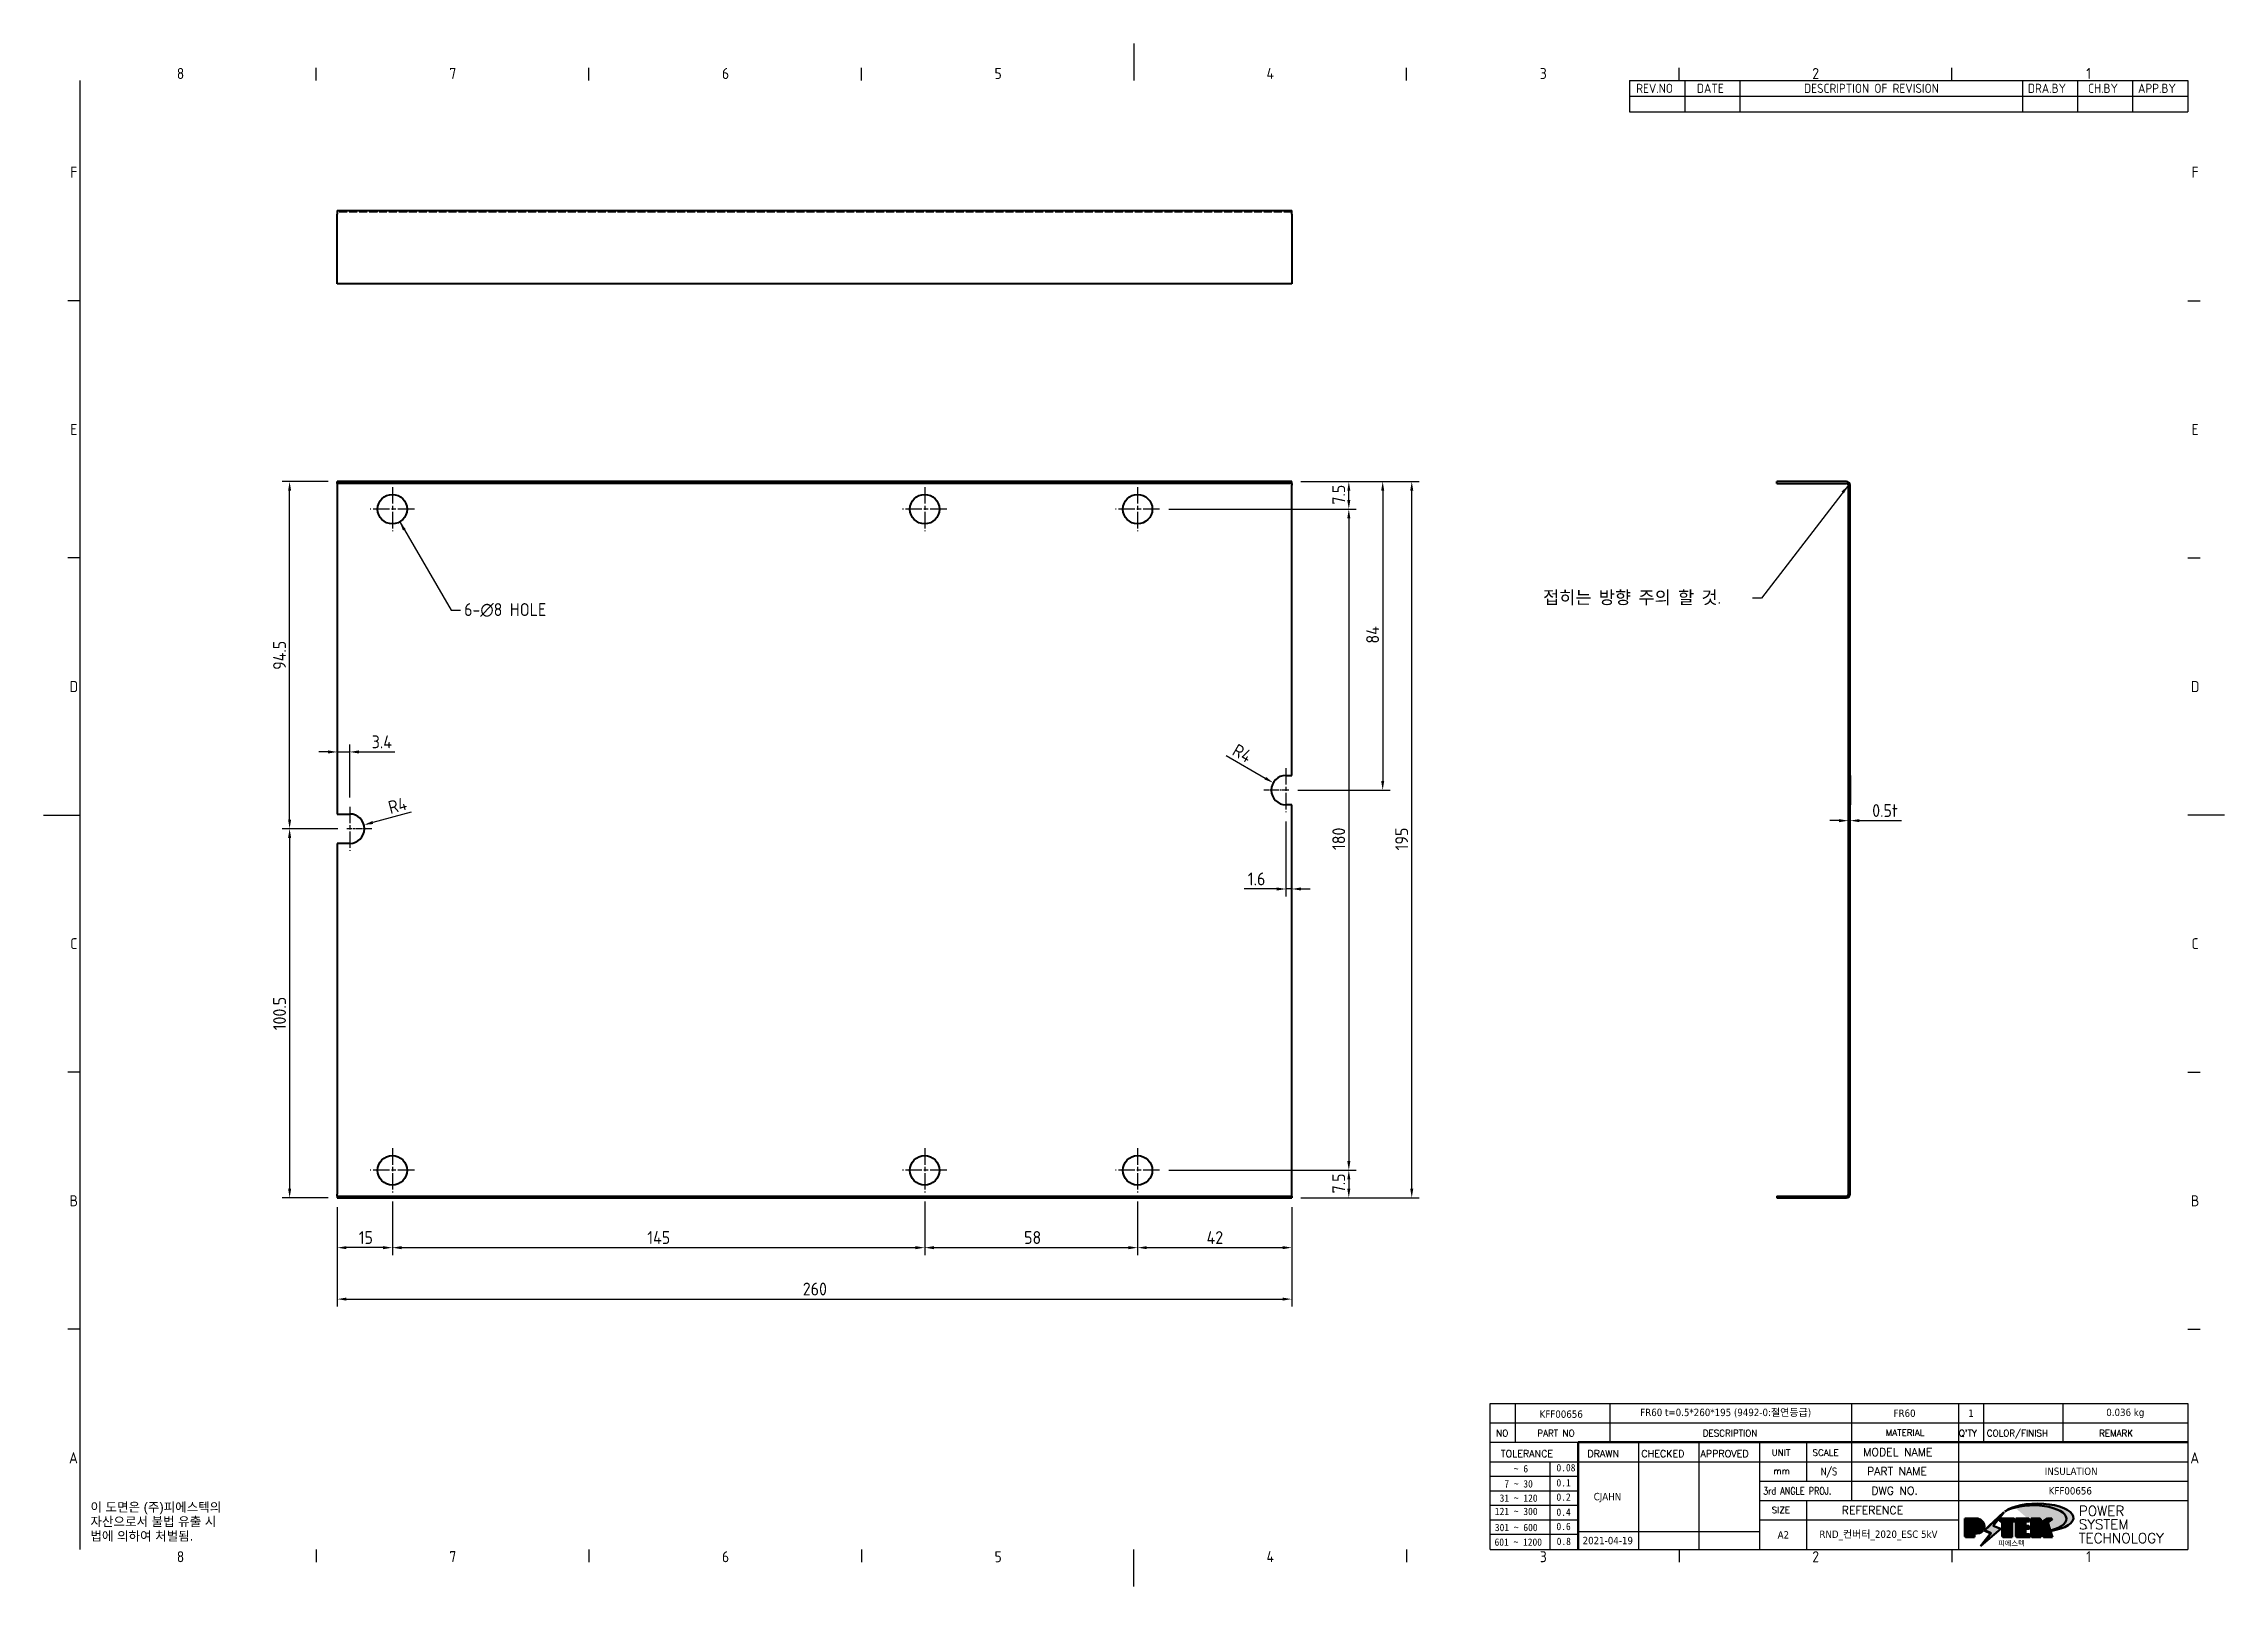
# Model space of a CAD drawing. Header units: millimetres. Extents: x 0 to 594, y 0 to 420.
import ezdxf
from ezdxf.enums import TextEntityAlignment as Align

# ---------------------------------------------------------------- set-up
doc = ezdxf.new("R2010")
doc.units = ezdxf.units.MM
doc.linetypes.add('CHAIN', pattern=[0.35429999999999995, 0.2362, -0.0295, 0.0591, -0.0295])
doc.linetypes.add('DASHED', pattern=[0.2067, 0.1654, -0.0413])
doc.layers.get('0').update_dxf_attribs({"color": 3, "lineweight": 25})
for name, color, linetype, lineweight in [('가려진 것(ISO)', 2, 'DASHED', 18), ('가시적인 것(ISO)', 3, 'Continuous', 40), ('경계(ISO)', 7, 'Continuous', 25), ('기호(ISO)', 5, 'Continuous', 25), ('제목(ISO)', 5, 'Continuous', 50), ('중심 표식(ISO)', 1, 'Continuous', 25), ('치수(ISO)', 2, 'Continuous', 25), ('해치(ISO)', 7, 'Continuous', 18)]:
    doc.layers.add(name, color=color, linetype=linetype, lineweight=lineweight)
doc.styles.add('HAN_291', font='')
doc.styles.add('HAN_370', font='', dxfattribs={"width": 2})
doc.styles.add('ISO ProportionalPSTEK', font='isocp.shx')
doc.styles.add('RC_284', font='ROMANC.shx')
doc.styles.add('RC_287', font='ROMANC.shx')
doc.styles.add('RC_292', font='ROMANC.shx')
doc.styles.add('ROMANT_294', font='romant.shx')
doc.styles.add('문자 텍스트_PSTEK_POSCO', font='isocp.shx')
doc.styles.add('치수 텍스트_PSTEK_POSCO', font='isocp.shx')
doc.styles.add('텍스트 스타일198', font='tahoma.ttf')
doc.styles.add('텍스트 스타일333', font='ROMANC.shx', dxfattribs={"width": 0.800000011920929})
doc.styles.get('HAN_291').set_extended_font_data('GulimChe')
doc.styles.get('HAN_370').set_extended_font_data('GulimChe')
doc.dimstyles.new('치수_PSTEK_POSCO', dxfattribs={"dimtxt": 3.5, "dimasz": 2.5, "dimexe": 2, "dimexo": 2.5, "dimgap": 1, "dimtad": 1, "dimrnd": 1e-08, "dimdsep": 46, "dimtxsty": '치수 텍스트_PSTEK_POSCO', "dimcen": 0.09, "dimdle": 10, "dimclrd": 7, "dimclre": 7, "dimclrt": 2, "dimadec": 1, "dimazin": 2, "dimtfac": 1, "dimtmove": 0, "dimatfit": 3, "dimfxl": 0, "dimtolj": 1, "dimlwd": -1, "dimlwe": -1, "dimarcsym": 0})
doc.dimstyles.new('치수_PSTEK_POSCO$7', dxfattribs={"dimtxt": 3.5, "dimasz": 2.5, "dimexe": 2, "dimexo": 2.5, "dimgap": 1, "dimtad": 1, "dimrnd": 1e-08, "dimdsep": 46, "dimtxsty": '치수 텍스트_PSTEK_POSCO', "dimcen": 0.09, "dimdle": 10, "dimclrd": 7, "dimclre": 7, "dimclrt": 2, "dimadec": 1, "dimazin": 2, "dimtfac": 1, "dimtmove": 0, "dimatfit": 3, "dimfxl": 0, "dimtolj": 1, "dimlwd": -1, "dimlwe": -1, "dimarcsym": 0})

msp = doc.modelspace()

# ---------------------------------------------------------------- texts
at = {"layer": '기호(ISO)', "color": 2, "attachment_point": 4}
for s, insert, char_height, width, line_spacing_factor, style in [('{6-\\fAIGDT|b0|i0;\\H3.5000;n\\fisocp|b0|i0;\\H3.5000;8 HOLE}', (114.5398154738291, 265.8084574914133), 3.499999940395355, 25.57600119113921, 0.612500011920929, '치수 텍스트_PSTEK_POSCO'), ('{\\fArial|b0|i0;\\H2.5000;이 도면은 (주)피에스텍의\\P자산으로서 불법 유출 시 \\P법에 의하여 처벌됨.}', (12.75507775296307, 17.51463820480242), 2.5, 39.30610374543268, 0.9442214965820312, '문자 텍스트_PSTEK_POSCO')]:
    msp.add_mtext(s, dxfattribs=dict(at, insert=insert, char_height=char_height, width=width, line_spacing_factor=line_spacing_factor, style=style))
at = {"layer": '기호(ISO)', "color": 2, "insert": (408.4296853786356, 269.046440807828), "char_height": 3.499999940395355, "width": 56.00834369659424, "attachment_point": 4, "style": '치수 텍스트_PSTEK_POSCO'}
msp.add_mtext('{\\fISOCP|b0|i0;\\H3.5000;접히는 방향 주의 할 것.}', dxfattribs=at)

# ---------------------------------------------------------------- blocks, each defined once
blk = doc.blocks.new('경계 Default Border')
at = {"layer": '경계(ISO)'}
for p, q in [((74.25000190734863, 410), (74.25000190734863, 413.4000015258789)), ((148.5000038146973, 410), (148.5000038146973, 413.4000015258789)), ((222.7499961853027, 410), (222.7499961853027, 413.4000015258789)), ((371.25, 410), (371.25, 413.4000015258789)), ((445.4999923706055, 410), (445.4999923706055, 413.4000015258789)), ((519.7499847412109, 410), (519.7499847412109, 413.4000015258789)), ((10, 350), (6.599999666213989, 350)), ((584.0000152587891, 350), (587.400016784668, 350)), ((10, 280), (6.599999666213989, 280)), ((584.0000152587891, 280), (587.400016784668, 280)), ((10, 140), (6.599999666213989, 140)), ((584.0000152587891, 140), (587.400016784668, 140)), ((10, 70), (6.599999666213989, 70)), ((584.0000152587891, 70), (587.400016784668, 70)), ((74.25000190734863, 10), (74.25000190734863, 6.599999666213989)), ((148.5000038146973, 10), (148.5000038146973, 6.599999666213989)), ((222.7499961853027, 10), (222.7499961853027, 6.599999666213989)), ((371.25, 10), (371.25, 6.599999666213989)), ((445.4999923706055, 10), (445.4999923706055, 6.599999666213989)), ((519.7499847412109, 10), (519.7499847412109, 6.599999666213989))]:
    blk.add_line(p, q, dxfattribs=at)
at = {"layer": '경계(ISO)', "flags": 128}
for points in [[(297.0000076293945, 420), (297.0000076293945, 410)], [(10, 10), (10, 410)], [(0, 210), (10, 210)], [(594.0000152587891, 210), (584.0000152587891, 210)], [(297.0000076293945, 0), (297.0000076293945, 10)]]:
    blk.add_lwpolyline(points, dxfattribs=at)
at = {"layer": '경계(ISO)', "color": 2, "char_height": 3.00000011920929, "attachment_point": 7, "style": '문자 텍스트_PSTEK_POSCO'}
for s, insert in [('8', (36.26953946055972, 410.3713945155963)), ('7', (110.5195394605597, 410.3928486288991)), ('6', (184.7695394605597, 410.3713945155963)), ('5', (259.0195394605597, 410.3713945155963)), ('4', (333.0984701308117, 410.4)), ('3', (407.5435395229536, 410.3713945155963)), ('2', (481.752739416884, 410.3713945155963)), ('1', (556.3610661041481, 410.4)), ('F', (7.244539400955009, 383.4999999403954)), ('F', (585.0445395201642, 383.4999999403954)), ('E', (7.244539400955009, 313.4713944559917)), ('E', (585.0445395201642, 313.4713944559917)), ('D', (7.078270083685684, 243.4713944559917)), ('D', (584.8782702028949, 243.4713944559917)), ('C', (7.244539400955009, 173.4713944559917)), ('C', (585.0445395201642, 173.4713944559917)), ('B', (7.078270083685684, 103.4713944559917)), ('B', (584.8782702028949, 103.4713944559917)), ('A', (6.914400698149937, 33.49284856929444)), ('A', (584.7144008173592, 33.49284856929444)), ('8', (36.26953946055972, 6.57139439638704)), ('7', (110.5195394605597, 6.592848509689793)), ('6', (184.7695394605597, 6.57139439638704)), ('5', (259.0195394605597, 6.57139439638704)), ('4', (333.0984701308117, 6.59999988079071)), ('3', (407.5435395229536, 6.57139439638704)), ('2', (481.752739416884, 6.57139439638704)), ('1', (556.3610661041481, 6.59999988079071))]:
    blk.add_mtext(s, dxfattribs=dict(at, insert=insert))
blk = doc.blocks.new('제목 블록 PSTEK')
h = blk.add_hatch(color=1)
edge = h.paths.add_edge_path(flags=0)
edge.add_line((314.2242174273352, 19.60711530335299), (314.2242174273352, 17.00126995915134))
edge.add_line((314.2242174273352, 17.00126995915134), (314.3485873187598, 17.00126995915134))
edge.add_arc((314.3485873187598, 17.6527312952023), 0.6514613360509371, 270, 360)
edge.add_line((315.0000486548106, 17.6527312952023), (315.0000486548106, 18.95565396730211))
edge.add_arc((314.3485873187598, 18.95565396730212), 0.6514613360508712, 0, 90)
edge.add_line((314.3485873187598, 19.60711530335299), (314.2242174273352, 19.60711530335299))
edge = h.paths.add_edge_path()
edge.add_arc((314.9847713324306, 18.28938669179658), 1.969189947606664, 269.9999999999959, 450)
edge.add_line((314.9847713324306, 20.25857663940318), (311.7664314776902, 20.25857663940324))
edge.add_line((311.7664314776902, 20.25857663940324), (311.7664314776902, 15.3430047401139))
edge.add_line((311.7664314776902, 15.3430047401139), (314.2242174273352, 15.3430047401139))
edge.add_line((314.2242174273352, 15.3430047401139), (314.2242174273352, 16.32019674418991))
edge.add_line((314.2242174273352, 16.32019674418991), (314.9847713324307, 16.32019674418991))
h = blk.add_hatch(color=252)
edge = h.paths.add_edge_path()
edge.add_arc((314.9847713324309, 18.28938669179657), 1.969189947606666, 270, 406.8278729790604)
edge.add_arc((315.1624426058984, 18.1413272972396), 1.969189947606962, -90, 53.560984836317004, ccw=False)
edge.add_line((315.1624426058984, 16.17213734963263), (314.4018887008024, 16.17213734963263))
edge.add_line((314.4018887008024, 16.17213734963263), (314.4018887008024, 15.19494534555726))
edge.add_line((314.4018887008024, 15.19494534555726), (311.9441027511573, 15.19494534555726))
edge.add_line((311.9441027511573, 15.19494534555726), (311.9441027511573, 15.3430047401139))
edge.add_line((311.9441027511573, 15.3430047401139), (314.2242174273352, 15.3430047401139))
edge.add_line((314.2242174273352, 15.3430047401139), (314.2242174273352, 16.32019674418991))
edge.add_line((314.2242174273352, 16.32019674418991), (314.9847713324309, 16.32019674418991))
h = blk.add_hatch(color=252)
edge = h.paths.add_edge_path()
edge.add_line((314.4018887008024, 19.45905590879572), (314.5262585922315, 19.45905590879572))
edge.add_arc((314.5262585922314, 18.80759457274939), 0.6514613360463194, 60.4189348879147, 90.00000000000318, ccw=False)
edge.add_arc((314.3485873187602, 18.95565396730057), 0.6514613360524251, 39.96992292766206, 90.00000000009999)
edge.add_line((314.3485873187591, 19.60711530335307), (314.2242174273352, 19.60711530335298))
edge.add_line((314.2242174273352, 19.60711530335299), (314.2242174273352, 17.00126995915134))
edge.add_line((314.2242174273352, 17.00126995915134), (314.3485873187591, 17.00126995915134))
edge.add_arc((314.3485873187568, 17.652731295233), 0.6514613360816299, 270.0000000002, 274.6930825552478)
edge.add_line((314.4018887008024, 17.0034541317032), (314.4018887008024, 19.45905590879572))
for color, points in [(252, [(317.2195697678507, 17.0593801673321), (322.0326348870767, 21.62682475217465), (322.2781991042243, 21.94392121864296), (317.0471853425802, 16.97985676345368), (318.7512090904202, 16.1899260703855), (316.0018030350395, 12.71868385740789), (316.3356552234328, 13.00206718743325), (318.9235935156908, 16.2694494742633)]), (5, [(321.6183518841322, 17.4193704504104), (319.5281351041078, 18.24969419629727), (322.4505835294948, 22.02344462252142), (317.2195697678507, 17.0593801673321), (318.9235935156908, 16.2694494742633), (316.1741874603099, 12.79820726128571)]), (1, [(324.4839107253602, 19.60711530335299), (325.2419748254881, 19.60711530335299), (325.2419748254881, 20.25857663940324), (321.2266040451076, 20.25857663940324), (321.2266040451076, 19.60711530335299), (321.9846681452406, 19.60711530335299), (321.9846681452406, 15.3430047401139), (324.4839107253602, 15.3430047401139)]), (252, [(321.9846681452406, 19.60711530335299), (321.4042753185749, 19.60711530335299), (321.4042753185749, 19.45905590879572), (321.9846681452406, 19.45905590879572)]), (252, [(324.6615819988275, 19.45905590879572), (325.4196460989604, 19.45905590879572), (325.4196460989604, 20.11051724484596), (325.2419748254881, 20.11051724484596), (325.2419748254881, 19.60711530335299), (324.4839107253602, 19.60711530335299), (324.4839107253602, 15.3430047401139), (322.1623394187076, 15.3430047401139), (322.1623394187076, 15.19494534555726), (324.6615819988275, 15.19494534555726)]), (1, [(329.2277337269622, 20.25857663940324), (325.65654113025, 20.25857663940324), (325.65654113025, 15.3430047401139), (329.3580259941756, 15.3430047401139), (329.3580259941756, 15.9944660761648), (328.1137701654877, 15.9944660761648), (328.1137701654877, 17.56360607323003), (329.2277337269622, 17.56360607323003), (329.2277337269622, 18.25543873810179), (328.1137701654877, 18.25543873810179), (328.1137701654877, 19.60711530335299), (329.2277337269622, 19.60711530335299)]), (252, [(328.2914414389548, 19.45905590879572), (329.4054050004294, 19.45905590879572), (329.4054050004294, 20.11051724484596), (329.2277337269622, 20.11051724484596), (329.2277337269622, 19.60711530335299), (328.1137701654877, 19.60711530335299), (328.1137701654877, 18.25543873810179), (328.2914414389548, 18.25543873810179)]), (252, [(328.2914414389548, 17.41554667867274), (329.4054050004294, 17.41554667867274), (329.4054050004294, 18.10737934354514), (329.2277337269622, 18.10737934354514), (329.2277337269622, 17.56360607323003), (328.1137701654877, 17.56360607323003), (328.1137701654877, 15.9944660761648), (328.2914414389548, 15.9944660761648)]), (1, [(332.3312149849806, 20.25857663940324), (329.8592894925411, 20.25857663940324), (329.8592894925411, 15.3430047401139), (332.3312149849806, 15.3430047401139), (332.3312149849806, 17.4318630164523), (333.0701931098801, 15.3430047401139), (335.4855464857051, 15.3430047401139), (334.2514536401189, 19.30614745124769), (335.4379594596742, 20.25857663940324), (334.3071782107978, 20.25857663940324), (332.3312149849806, 18.99741471888304)]), (252, [(332.5088862584528, 20.1105172448466), (332.3312149849806, 20.1105172448466), (332.3312149849806, 18.99741471888368), (332.5088862584528, 19.11081371413894)]), (252, [(335.6156307331414, 20.11051724484596), (335.2535118015555, 20.11051724484596), (334.2514536401189, 19.30614745124769), (335.4855464857051, 15.3430047401139), (333.1954852176545, 15.3430047401139), (333.2478643833523, 15.19494534555726), (335.6632177591723, 15.19494534555726), (334.4291249135862, 19.15808805669106)]), (252, [(329.5356972676428, 15.8464066816075), (329.3580259941756, 15.8464066816075), (329.3580259941756, 15.3430047401139), (325.8342124037171, 15.3430047401139), (325.8342124037171, 15.19494534555726), (329.5356972676428, 15.19494534555726)]), (252, [(332.5088862584528, 16.92964231796647), (332.3312149849806, 17.43186301645164), (332.3312149849806, 15.3430047401139), (330.0369607660135, 15.3430047401139), (330.0369607660135, 15.19494534555726), (332.5088862584528, 15.19494534555726)])]:
    blk.add_hatch(color=color).paths.add_polyline_path(points)
at = {"layer": '해치(ISO)'}
h = blk.add_hatch(color=140, dxfattribs=at)
edge = h.paths.add_edge_path()
edge.add_ellipse((330.3660919371412, 20.15576403068321), major_axis=(9.100907360794343, 0), ratio=0.4069904968023172, start_angle=301.3098473703837, end_angle=507.7436900681698)
edge.add_ellipse((331.5340919371412, 20.4634168429492), major_axis=(-9.82350664112931, 0), ratio=0.3942600559756514, start_angle=111.51207141178469, end_angle=334.47025347086895, ccw=False)
edge.add_line((335.1363447531188, 16.8601935978785), (335.0955236905705, 16.99119398620872))
at = {"color": 180}
for p, q in [((182.475792979055, 11.79100474011392), (182.4757929790549, 51.56524660363496)), ((182.4757929790549, 51.56524660363496), (372.4757929537551, 51.56524660363496)), ((189.2651435055721, 51.56524660363496), (189.2651435055722, 41.00524660363494)), ((215.2152739891528, 41.00524660363494), (215.2152739891528, 51.56524660363496)), ((280.8758854511282, 51.56524660363496), (280.8758854511282, 41.00524660363494)), ((310.0881549537552, 51.56524660363496), (310.0881549537553, 41.00524660363494)), ((316.9044520275131, 51.56524660363496), (316.9044520275127, 41.00524660363494)), ((338.4566026226726, 51.56524660363496), (338.4566026226727, 41.00524660363494)), ((372.4757929537551, 51.56524660363496), (372.4757929537551, 11.79100474011389)), ((182.475792979055, 46.2852466036349), (372.4757929537551, 46.28524660363492)), ((182.475792979055, 41.00524660363493), (206.451475290024, 41.00524660363493)), ((182.475792979055, 35.72524660363497), (206.451475290024, 35.72524660363497)), ((198.8621818849491, 12.02524660363491), (198.8621818849491, 35.72524660363497)), ((206.451475290024, 35.72524660363497), (372.4757929537551, 35.72524660363497)), ((222.9401812389276, 11.79100474011392), (222.9401812389276, 41.00524660363494)), ((239.4288871878316, 11.79100474011392), (239.4288871878316, 41.00524660363494)), ((255.9175931367356, 11.79100474011392), (255.9175931367356, 41.00524660363494)), ((268.6918866058747, 41.00524660363494), (268.6918866058747, 30.44524660363498)), ((280.8758854511282, 41.00524660363494), (280.8758854511282, 25.16524660363502)), ((310.088154953755, 41.00524660363494), (310.088154953755, 11.79100474011392)), ((182.475792979055, 31.77524660363492), (206.451475290024, 31.77524660363492)), ((255.917593136736, 30.44524660363498), (372.4757929537552, 30.44524660363501)), ((182.475792979055, 27.82524660363487), (206.451475290024, 27.82524660363487)), ((182.475792979055, 23.87524660363505), (206.451475290024, 23.87524660363505)), ((255.9175931367359, 25.16524660363502), (372.4757929537552, 25.165246603635)), ((268.6918866058744, 25.16524660363502), (268.6918866058744, 11.79100474011392)), ((182.475792979055, 19.92524660363478), (206.451475290024, 19.92524660363478)), ((255.9175931367359, 19.88524660363481), (310.0881549537553, 19.88524660363481)), ((182.475792979055, 15.97524660363496), (206.451475290024, 15.97524660363496)), ((206.451475290024, 16.74100474011396), (255.9175931367359, 16.74100474011396)), ((182.475792979055, 11.79100474011392), (372.4757929537551, 11.79100474011389))]:
    blk.add_line(p, q, dxfattribs=at)
at = {"color": 7, "lineweight": 50}
for p, q in [((206.4514752900237, 11.79100474011392), (206.4514752900237, 41.00524660363494)), ((206.451475290024, 41.00524660363494), (372.4757929537551, 41.00524660363496))]:
    blk.add_line(p, q, dxfattribs=at)
at = {"color": 7}
for p, q in [((311.7664314776902, 20.25900474011391), (311.7664314776902, 15.34300474011391)), ((314.9847713324309, 20.25857663940324), (311.7664314776902, 20.25857663940324)), ((314.9847713324309, 20.25857663940324), (311.7664314776902, 20.25857663940324)), ((311.7664314776902, 20.25857663940324), (311.7664314776902, 15.3430047401139)), ((314.2242174273352, 17.00126995915134), (314.2242174273352, 19.60711530335299)), ((314.2242174273352, 19.60711530335299), (314.3485873187591, 19.60711530335299)), ((314.3485873187591, 19.60711530335299), (314.2242174273352, 19.60711530335299)), ((314.2242174273352, 19.60711530335299), (314.2242174273352, 17.00126995915134)), ((314.2242174273352, 17.00126995915134), (314.2242174273352, 19.60711530335299)), ((314.2242174273352, 19.60711530335299), (314.3485873187591, 19.60711530335299)), ((314.4018887008024, 19.45905590879572), (314.5262585922314, 19.45905590879572)), ((314.4018887008024, 17.0034541317032), (314.4018887008024, 19.45905590879572)), ((315.0000486548106, 18.95565396730275), (315.0000486548106, 17.65273129520161)), ((315.0000486548106, 18.95565396730275), (315.0000486548106, 17.65273129520161)), ((322.2781991042243, 21.94392121864296), (317.0471853425802, 16.97985676345368)), ((322.4505835294948, 22.02344462252142), (317.2195697678507, 17.0593801673321)), ((317.2195697678507, 17.0593801673321), (322.0326348870767, 21.62682475217465)), ((319.5281351041078, 18.24969419629727), (322.4505835294948, 22.02344462252142)), ((321.6183518841322, 17.4193704504104), (319.5281351041078, 18.24969419629727)), ((325.2419748254881, 20.25857663940324), (321.2266040451076, 20.25857663940324)), ((321.2266040451076, 20.25857663940324), (321.2266040451076, 19.60711530335299)), ((325.2419748254881, 20.25857663940324), (321.2266040451076, 20.25857663940324)), ((321.2266040451076, 20.25857663940324), (321.2266040451076, 19.60711530335299)), ((321.2266040451076, 19.60711530335299), (321.9846681452406, 19.60711530335299)), ((321.2266040451076, 19.60711530335299), (321.9846681452406, 19.60711530335299)), ((321.4042753185749, 19.60711530335299), (321.4042753185749, 19.45905590879572)), ((321.9846681452406, 19.60711530335299), (321.4042753185749, 19.60711530335299)), ((321.4042753185749, 19.45905590879572), (321.9846681452406, 19.45905590879572)), ((321.9846681452406, 19.60711530335299), (321.9846681452406, 15.3430047401139)), ((321.9846681452406, 19.45905590879572), (321.9846681452406, 19.60711530335299)), ((321.9846681452406, 19.60711530335299), (321.9846681452406, 15.3430047401139)), ((322.0326348870767, 21.62682475217465), (322.2781991042243, 21.94392121864296)), ((324.4839107253602, 19.60711530335299), (325.2419748254881, 19.60711530335299)), ((324.4839107253602, 15.3430047401139), (324.4839107253602, 19.60711530335299)), ((325.2419748254881, 19.60711530335299), (324.4839107253602, 19.60711530335299)), ((324.4839107253602, 19.60711530335299), (324.4839107253602, 15.3430047401139)), ((324.4839107253602, 19.60711530335299), (325.2419748254881, 19.60711530335299)), ((324.4839107253602, 15.3430047401139), (324.4839107253602, 19.60711530335299)), ((324.6615819988275, 19.45905590879572), (325.4196460989604, 19.45905590879572)), ((324.6615819988275, 15.19494534555726), (324.6615819988275, 19.45905590879572)), ((325.2419748254881, 19.60711530335299), (325.2419748254881, 20.25857663940324)), ((325.2419748254881, 19.60711530335299), (325.2419748254881, 20.25857663940324)), ((325.4196460989604, 20.11051724484596), (325.2419748254881, 20.11051724484596)), ((325.2419748254881, 20.11051724484596), (325.2419748254881, 19.60711530335299)), ((325.4196460989604, 19.45905590879572), (325.4196460989604, 20.11051724484596)), ((329.2277337269622, 20.25857663940324), (325.65654113025, 20.25857663940324)), ((325.65654113025, 20.25857663940324), (325.65654113025, 15.3430047401139)), ((325.65654113025, 20.25857663940324), (325.65654113025, 15.3430047401139)), ((329.2277337269622, 20.25857663940324), (325.65654113025, 20.25857663940324)), ((328.1137701654877, 18.25543873810179), (328.1137701654877, 19.60711530335299)), ((328.1137701654877, 19.60711530335299), (329.2277337269622, 19.60711530335299)), ((329.2277337269622, 19.60711530335299), (328.1137701654877, 19.60711530335299)), ((328.1137701654877, 19.60711530335299), (328.1137701654877, 18.25543873810179)), ((328.1137701654877, 18.25543873810179), (328.1137701654877, 19.60711530335299)), ((328.1137701654877, 19.60711530335299), (329.2277337269622, 19.60711530335299)), ((329.2277337269622, 18.25543873810179), (328.1137701654877, 18.25543873810179)), ((328.1137701654877, 18.25543873810179), (328.2914414389548, 18.25543873810179)), ((329.2277337269622, 18.25543873810179), (328.1137701654877, 18.25543873810179)), ((328.2914414389548, 18.25543873810179), (328.2914414389548, 19.45905590879572)), ((328.2914414389548, 19.45905590879572), (329.4054050004294, 19.45905590879572)), ((329.2277337269622, 19.60711530335299), (329.2277337269622, 20.25857663940324)), ((329.2277337269622, 19.60711530335299), (329.2277337269622, 20.25857663940324)), ((329.4054050004294, 20.11051724484596), (329.2277337269622, 20.11051724484596)), ((329.2277337269622, 20.11051724484596), (329.2277337269622, 19.60711530335299)), ((329.2277337269622, 17.56360607323003), (329.2277337269622, 18.25543873810179)), ((329.2277337269622, 17.56360607323003), (329.2277337269622, 18.25543873810179)), ((329.4054050004294, 18.10737934354514), (329.2277337269622, 18.10737934354514)), ((329.2277337269622, 18.10737934354514), (329.2277337269622, 17.56360607323003)), ((329.4054050004294, 19.45905590879572), (329.4054050004294, 20.11051724484596)), ((329.4054050004294, 17.41554667867274), (329.4054050004294, 18.10737934354514)), ((332.3312149849806, 20.25857663940324), (329.8592894925411, 20.25857663940324)), ((329.8592894925411, 20.25857663940324), (329.8592894925411, 15.3430047401139)), ((329.8592894925411, 20.25857663940324), (329.8592894925411, 15.3430047401139)), ((332.3312149849806, 20.25857663940324), (329.8592894925411, 20.25857663940324)), ((334.3071782107978, 20.25857663940324), (332.3312149849806, 18.99741471888304)), ((332.3312149849806, 18.99741471888304), (332.3312149849806, 20.25857663940324)), ((334.3071782107978, 20.25857663940324), (332.3312149849806, 18.99741471888304)), ((332.3312149849806, 18.99741471888304), (332.3312149849806, 20.25857663940324)), ((332.5088862584528, 20.1105172448466), (332.3312149849806, 20.1105172448466)), ((332.3312149849806, 20.1105172448466), (332.3312149849806, 18.99741471888368)), ((332.3312149849806, 18.99741471888368), (332.5088862584528, 19.11081371413894)), ((332.5088862584528, 19.11081371413894), (332.5088862584528, 20.1105172448466)), ((334.2514536401189, 19.30614745124769), (335.4379594596742, 20.25857663940324)), ((334.2514536401189, 19.30614745124769), (335.4379594596742, 20.25857663940324)), ((335.2535118015555, 20.11051724484596), (334.2514536401189, 19.30614745124769)), ((335.4855464857051, 15.3430047401139), (334.2514536401189, 19.30614745124769)), ((334.2514536401189, 19.30614745124769), (335.4855464857051, 15.3430047401139)), ((335.4855464857051, 15.3430047401139), (334.2514536401189, 19.30614745124769)), ((335.4379594596742, 20.25857663940324), (334.3071782107978, 20.25857663940324)), ((335.4379594596742, 20.25857663940324), (334.3071782107978, 20.25857663940324)), ((334.4291249135862, 19.15808805669104), (335.6156307331414, 20.11051724484596)), ((335.6632177591723, 15.19494534555726), (334.4291249135862, 19.15808805669104)), ((335.6156307331414, 20.11051724484596), (335.2535118015555, 20.11051724484596)), ((311.7664314776902, 15.3430047401139), (314.2242174273352, 15.3430047401139)), ((311.7664314776902, 15.3430047401139), (314.2242174273352, 15.3430047401139)), ((314.2242174273352, 15.3430047401139), (311.9441027511573, 15.3430047401139)), ((311.9441027511573, 15.3430047401139), (311.9441027511573, 15.19494534555726)), ((311.9441027511573, 15.19494534555726), (314.4018887008024, 15.19494534555726)), ((314.3485873187591, 17.00126995915134), (314.2242174273352, 17.00126995915134)), ((314.2242174273352, 17.00126995915134), (314.3485873187591, 17.00126995915134)), ((314.3485873187591, 17.00126995915134), (314.2242174273352, 17.00126995915134)), ((314.2242174273352, 16.32019674418991), (314.9847713324309, 16.32019674418991)), ((314.2242174273352, 15.3430047401139), (314.2242174273352, 16.32019674418991)), ((314.9847713324309, 16.32019674418991), (314.2242174273352, 16.32019674418991)), ((314.2242174273352, 16.32019674418991), (314.2242174273352, 15.3430047401139)), ((314.2242174273352, 16.32019674418991), (314.9847713324309, 16.32019674418991)), ((314.2242174273352, 15.3430047401139), (314.2242174273352, 16.32019674418991)), ((314.4018887008024, 16.17213734963263), (315.162442605898, 16.17213734963263)), ((314.4018887008024, 15.19494534555726), (314.4018887008024, 16.17213734963263)), ((318.7512090904202, 16.1899260703855), (316.0018030350395, 12.71868385740789)), ((316.0018030350395, 12.71868385740789), (316.3356552234328, 13.00206718743325)), ((316.1741874603099, 12.79820726128571), (321.6183518841322, 17.4193704504104)), ((318.9235935156908, 16.2694494742633), (316.1741874603099, 12.79820726128571)), ((316.3356552234328, 13.00206718743325), (318.9235935156908, 16.2694494742633)), ((317.0471853425802, 16.97985676345368), (318.7512090904202, 16.1899260703855)), ((318.9235935156908, 16.2694494742633), (317.2195697678507, 17.0593801673321)), ((317.2195697678507, 17.0593801673321), (318.9235935156908, 16.2694494742633)), ((321.9846681452406, 15.3430047401139), (324.4839107253602, 15.3430047401139)), ((321.9846681452406, 15.3430047401139), (324.4839107253602, 15.3430047401139)), ((324.4839107253602, 15.3430047401139), (322.1623394187076, 15.3430047401139)), ((322.1623394187076, 15.3430047401139), (322.1623394187076, 15.19494534555726)), ((322.1623394187076, 15.19494534555726), (324.6615819988275, 15.19494534555726)), ((325.65654113025, 15.3430047401139), (329.3580259941756, 15.3430047401139)), ((325.65654113025, 15.3430047401139), (329.3580259941756, 15.3430047401139)), ((329.3580259941756, 15.3430047401139), (325.8342124037171, 15.3430047401139)), ((325.8342124037171, 15.3430047401139), (325.8342124037171, 15.19494534555726)), ((325.8342124037171, 15.19494534555726), (329.5356972676428, 15.19494534555726)), ((328.1137701654877, 17.56360607323003), (329.2277337269622, 17.56360607323003)), ((328.1137701654877, 15.9944660761648), (328.1137701654877, 17.56360607323003)), ((329.2277337269622, 17.56360607323003), (328.1137701654877, 17.56360607323003)), ((328.1137701654877, 17.56360607323003), (328.1137701654877, 15.9944660761648)), ((328.1137701654877, 17.56360607323003), (329.2277337269622, 17.56360607323003)), ((328.1137701654877, 15.9944660761648), (328.1137701654877, 17.56360607323003)), ((329.3580259941756, 15.9944660761648), (328.1137701654877, 15.9944660761648)), ((328.1137701654877, 15.9944660761648), (328.2914414389548, 15.9944660761648)), ((329.3580259941756, 15.9944660761648), (328.1137701654877, 15.9944660761648)), ((328.2914414389548, 15.9944660761648), (328.2914414389548, 17.41554667867274)), ((328.2914414389548, 17.41554667867274), (329.4054050004294, 17.41554667867274)), ((329.3580259941756, 15.3430047401139), (329.3580259941756, 15.9944660761648)), ((329.3580259941756, 15.3430047401139), (329.3580259941756, 15.9944660761648)), ((329.5356972676428, 15.8464066816075), (329.3580259941756, 15.8464066816075)), ((329.3580259941756, 15.8464066816075), (329.3580259941756, 15.3430047401139)), ((329.5356972676428, 15.19494534555726), (329.5356972676428, 15.8464066816075)), ((329.8592894925411, 15.3430047401139), (332.3312149849806, 15.3430047401139)), ((329.8592894925411, 15.3430047401139), (332.3312149849806, 15.3430047401139)), ((332.3312149849806, 15.3430047401139), (330.0369607660135, 15.3430047401139)), ((330.0369607660135, 15.3430047401139), (330.0369607660135, 15.19494534555726)), ((330.0369607660135, 15.19494534555726), (332.5088862584528, 15.19494534555726)), ((332.3312149849806, 17.4318630164523), (333.0701931098801, 15.3430047401139)), ((332.3312149849806, 15.3430047401139), (332.3312149849806, 17.4318630164523)), ((332.5088862584528, 16.92964231796647), (332.3312149849806, 17.43186301645164)), ((332.3312149849806, 17.43186301645164), (332.3312149849806, 15.3430047401139)), ((332.3312149849806, 17.4318630164523), (333.0701931098801, 15.3430047401139)), ((332.3312149849806, 15.3430047401139), (332.3312149849806, 17.4318630164523)), ((332.5088862584528, 15.19494534555726), (332.5088862584528, 16.92964231796647)), ((333.0701931098801, 15.3430047401139), (335.4855464857051, 15.3430047401139)), ((333.0701931098801, 15.3430047401139), (335.4855464857051, 15.3430047401139)), ((335.4855464857051, 15.3430047401139), (333.1954852176545, 15.3430047401139)), ((333.1954852176545, 15.3430047401139), (333.2478643833523, 15.19494534555726)), ((333.2478643833523, 15.19494534555726), (335.6632177591723, 15.19494534555726)), ((345.0447381189468, 17.50375595811051), (344.9867755289346, 17.689895936919))]:
    blk.add_line(p, q, dxfattribs=at)
at = {"color": 1}
for p, q in [((314.9847713324309, 20.25857663940324), (311.7664314776902, 20.25857663940324)), ((311.7664314776902, 20.25857663940324), (311.7664314776902, 15.3430047401139)), ((314.2242174273352, 17.00126995915134), (314.2242174273352, 19.60711530335299)), ((314.2242174273352, 19.60711530335299), (314.3485873187591, 19.60711530335299)), ((315.0000486548106, 18.95565396730275), (315.0000486548106, 17.65273129520161)), ((325.2419748254881, 20.25857663940324), (321.2266040451076, 20.25857663940324)), ((321.2266040451076, 20.25857663940324), (321.2266040451076, 19.60711530335299)), ((321.2266040451076, 19.60711530335299), (321.9846681452406, 19.60711530335299)), ((321.9846681452406, 19.60711530335299), (321.9846681452406, 15.3430047401139)), ((324.4839107253602, 19.60711530335299), (325.2419748254881, 19.60711530335299)), ((324.4839107253602, 15.3430047401139), (324.4839107253602, 19.60711530335299)), ((325.2419748254881, 19.60711530335299), (325.2419748254881, 20.25857663940324)), ((329.2277337269622, 20.25857663940324), (325.65654113025, 20.25857663940324)), ((325.65654113025, 20.25857663940324), (325.65654113025, 15.3430047401139)), ((328.1137701654877, 18.25543873810179), (328.1137701654877, 19.60711530335299)), ((328.1137701654877, 19.60711530335299), (329.2277337269622, 19.60711530335299)), ((329.2277337269622, 18.25543873810179), (328.1137701654877, 18.25543873810179)), ((329.2277337269622, 19.60711530335299), (329.2277337269622, 20.25857663940324)), ((329.2277337269622, 17.56360607323003), (329.2277337269622, 18.25543873810179)), ((332.3312149849806, 20.25857663940324), (329.8592894925411, 20.25857663940324)), ((329.8592894925411, 20.25857663940324), (329.8592894925411, 15.3430047401139)), ((334.3071782107978, 20.25857663940324), (332.3312149849806, 18.99741471888304)), ((332.3312149849806, 18.99741471888304), (332.3312149849806, 20.25857663940324)), ((334.2514536401189, 19.30614745124769), (335.4379594596742, 20.25857663940324)), ((335.4855464857051, 15.3430047401139), (334.2514536401189, 19.30614745124769)), ((335.4379594596742, 20.25857663940324), (334.3071782107978, 20.25857663940324)), ((311.7664314776902, 15.3430047401139), (314.2242174273352, 15.3430047401139)), ((314.3485873187591, 17.00126995915134), (314.2242174273352, 17.00126995915134)), ((314.2242174273352, 16.32019674418991), (314.9847713324309, 16.32019674418991)), ((314.2242174273352, 15.3430047401139), (314.2242174273352, 16.32019674418991)), ((321.9846681452406, 15.3430047401139), (324.4839107253602, 15.3430047401139)), ((325.65654113025, 15.3430047401139), (329.3580259941756, 15.3430047401139)), ((328.1137701654877, 17.56360607323003), (329.2277337269622, 17.56360607323003)), ((328.1137701654877, 15.9944660761648), (328.1137701654877, 17.56360607323003)), ((329.3580259941756, 15.9944660761648), (328.1137701654877, 15.9944660761648)), ((329.3580259941756, 15.3430047401139), (329.3580259941756, 15.9944660761648)), ((329.8592894925411, 15.3430047401139), (332.3312149849806, 15.3430047401139)), ((332.3312149849806, 17.4318630164523), (333.0701931098801, 15.3430047401139)), ((332.3312149849806, 15.3430047401139), (332.3312149849806, 17.4318630164523)), ((333.0701931098801, 15.3430047401139), (335.4855464857051, 15.3430047401139))]:
    blk.add_line(p, q, dxfattribs=at)
at = {"color": 5}
for p, q in [((322.4505835294948, 22.02344462252142), (317.2195697678507, 17.0593801673321)), ((319.5281351041078, 18.24969419629727), (322.4505835294948, 22.02344462252142)), ((321.6183518841322, 17.4193704504104), (319.5281351041078, 18.24969419629727)), ((316.1741874603099, 12.79820726128571), (321.6183518841322, 17.4193704504104)), ((318.9235935156908, 16.2694494742633), (316.1741874603099, 12.79820726128571)), ((317.2195697678507, 17.0593801673321), (318.9235935156908, 16.2694494742633))]:
    blk.add_line(p, q, dxfattribs=at)
at = {"color": 7}
for centre, radius, start, end in [((314.3485873187598, 18.95565396730211), 0.6514613360508712, 0, 90), ((314.3485873187602, 18.95565396730057), 0.6514613360524251, 39.96992292766117, 90), ((314.3485873187598, 18.95565396730212), 0.6514613360508712, 0, 90), ((314.5262585922314, 18.80759457274939), 0.6514613360463193, 60.41893488791137, 90), ((314.9847713324309, 18.28938669179658), 1.969189947606665, 270, 90), ((314.9847713324309, 18.28938669179658), 1.969189947606665, 270, 90), ((314.9847713324307, 18.2893866917965), 1.969189947606594, 270, 46.82787297909833), ((315.1624426058984, 18.1413272972396), 1.969189947606961, 270, 53.56098483636067), ((314.3485873187597, 17.65273129520228), 0.6514613360509381, 270, 0), ((314.3485873187598, 17.6527312952023), 0.6514613360509381, 270, 0), ((314.3485873187568, 17.652731295233), 0.6514613360816299, 270, 274.6930825552478)]:
    blk.add_arc(centre, radius, start, end, dxfattribs=at)
at = {"color": 1}
for centre, radius, start, end in [((314.3485873187598, 18.95565396730211), 0.6514613360508712, 0, 90), ((314.9847713324309, 18.28938669179657), 1.969189947606665, 270, 90), ((314.3485873187598, 17.6527312952023), 0.6514613360509381, 270, 0)]:
    blk.add_arc(centre, radius, start, end, dxfattribs=at)
at = {"layer": '제목(ISO)', "lineweight": 18}
blk.add_line((182.475792979055, 35.72500474011393), (182.475792979055, 11.79100474011392), dxfattribs=at)
at = {"layer": '제목(ISO)'}
for p, q in [((314.9847713324306, 20.25857663940324), (311.7664314776902, 20.25857663940324)), ((311.7664314776902, 20.25857663940324), (311.7664314776902, 15.3430047401139)), ((314.2242174273352, 17.00126995915134), (314.2242174273352, 19.60711530335299)), ((314.2242174273352, 19.60711530335299), (314.3485873187598, 19.60711530335299)), ((314.3485873187591, 19.60711530335299), (314.2242174273352, 19.60711530335299)), ((314.2242174273352, 19.60711530335299), (314.2242174273352, 17.00126995915134)), ((314.4018887008024, 19.45905590879572), (314.5262585922314, 19.45905590879572)), ((314.4018887008024, 17.0034541317032), (314.4018887008024, 19.45905590879572)), ((315.0000486548106, 18.95565396730211), (315.0000486548106, 17.6527312952023)), ((322.2781991042243, 21.94392121864296), (317.0471853425802, 16.97985676345368)), ((322.4505835294948, 22.02344462252142), (317.2195697678507, 17.0593801673321)), ((317.2195697678507, 17.0593801673321), (322.0326348870767, 21.62682475217465)), ((319.5281351041078, 18.24969419629727), (322.4505835294948, 22.02344462252142)), ((321.6183518841322, 17.4193704504104), (319.5281351041078, 18.24969419629727)), ((325.2419748254881, 20.25857663940324), (321.2266040451076, 20.25857663940324)), ((321.2266040451076, 20.25857663940324), (321.2266040451076, 19.60711530335299)), ((321.2266040451076, 19.60711530335299), (321.9846681452406, 19.60711530335299)), ((321.9846681452406, 19.60711530335299), (321.4042753185749, 19.60711530335299)), ((321.4042753185749, 19.60711530335299), (321.4042753185749, 19.45905590879572)), ((321.4042753185749, 19.45905590879572), (321.9846681452406, 19.45905590879572)), ((321.9846681452406, 19.60711530335299), (321.9846681452406, 15.3430047401139)), ((321.9846681452406, 19.45905590879572), (321.9846681452406, 19.60711530335299)), ((322.0326348870767, 21.62682475217465), (322.2781991042243, 21.94392121864296)), ((324.4839107253602, 19.60711530335299), (325.2419748254881, 19.60711530335299)), ((324.4839107253602, 15.3430047401139), (324.4839107253602, 19.60711530335299)), ((325.2419748254881, 19.60711530335299), (324.4839107253602, 19.60711530335299)), ((324.4839107253602, 19.60711530335299), (324.4839107253602, 15.3430047401139)), ((324.6615819988275, 19.45905590879572), (325.4196460989604, 19.45905590879572)), ((324.6615819988275, 15.19494534555726), (324.6615819988275, 19.45905590879572)), ((325.2419748254881, 19.60711530335299), (325.2419748254881, 20.25857663940324)), ((325.4196460989604, 20.11051724484596), (325.2419748254881, 20.11051724484596)), ((325.2419748254881, 20.11051724484596), (325.2419748254881, 19.60711530335299)), ((325.4196460989604, 19.45905590879572), (325.4196460989604, 20.11051724484596)), ((329.2277337269622, 20.25857663940324), (325.65654113025, 20.25857663940324)), ((325.65654113025, 20.25857663940324), (325.65654113025, 15.3430047401139)), ((328.1137701654877, 18.25543873810179), (328.1137701654877, 19.60711530335299)), ((328.1137701654877, 19.60711530335299), (329.2277337269622, 19.60711530335299)), ((329.2277337269622, 19.60711530335299), (328.1137701654877, 19.60711530335299)), ((328.1137701654877, 19.60711530335299), (328.1137701654877, 18.25543873810179)), ((329.2277337269622, 18.25543873810179), (328.1137701654877, 18.25543873810179)), ((328.1137701654877, 18.25543873810179), (328.2914414389548, 18.25543873810179)), ((328.2914414389548, 19.45905590879572), (329.4054050004294, 19.45905590879572)), ((328.2914414389548, 18.25543873810179), (328.2914414389548, 19.45905590879572)), ((329.2277337269622, 19.60711530335299), (329.2277337269622, 20.25857663940324)), ((329.4054050004294, 20.11051724484596), (329.2277337269622, 20.11051724484596)), ((329.2277337269622, 20.11051724484596), (329.2277337269622, 19.60711530335299)), ((329.2277337269622, 17.56360607323003), (329.2277337269622, 18.25543873810179)), ((329.4054050004294, 18.10737934354514), (329.2277337269622, 18.10737934354514)), ((329.2277337269622, 18.10737934354514), (329.2277337269622, 17.56360607323003)), ((329.4054050004294, 19.45905590879572), (329.4054050004294, 20.11051724484596)), ((329.4054050004294, 17.41554667867274), (329.4054050004294, 18.10737934354514)), ((332.3312149849806, 20.25857663940324), (329.8592894925411, 20.25857663940324)), ((329.8592894925411, 20.25857663940324), (329.8592894925411, 15.3430047401139)), ((334.3071782107978, 20.25857663940324), (332.3312149849806, 18.99741471888304)), ((332.3312149849806, 18.99741471888304), (332.3312149849806, 20.25857663940324)), ((332.5088862584528, 20.1105172448466), (332.3312149849806, 20.1105172448466)), ((332.3312149849806, 20.1105172448466), (332.3312149849806, 18.99741471888368)), ((332.3312149849806, 18.99741471888368), (332.5088862584528, 19.11081371413894)), ((332.5088862584528, 19.11081371413894), (332.5088862584528, 20.1105172448466)), ((334.2514536401189, 19.30614745124769), (335.4379594596742, 20.25857663940324)), ((335.2535118015555, 20.11051724484596), (334.2514536401189, 19.30614745124769)), ((335.4855464857051, 15.3430047401139), (334.2514536401189, 19.30614745124769)), ((334.2514536401189, 19.30614745124769), (335.4855464857051, 15.3430047401139)), ((335.4379594596742, 20.25857663940324), (334.3071782107978, 20.25857663940324)), ((334.4291249135862, 19.15808805669106), (335.6156307331414, 20.11051724484596)), ((335.6632177591723, 15.19494534555726), (334.4291249135862, 19.15808805669106)), ((335.6156307331414, 20.11051724484596), (335.2535118015555, 20.11051724484596)), ((311.7664314776902, 15.3430047401139), (314.2242174273352, 15.3430047401139)), ((314.2242174273352, 15.3430047401139), (311.9441027511573, 15.3430047401139)), ((311.9441027511573, 15.3430047401139), (311.9441027511573, 15.19494534555726)), ((311.9441027511573, 15.19494534555726), (314.4018887008024, 15.19494534555726)), ((314.3485873187598, 17.00126995915134), (314.2242174273352, 17.00126995915134)), ((314.2242174273352, 17.00126995915134), (314.3485873187591, 17.00126995915134)), ((314.2242174273352, 15.3430047401139), (314.2242174273352, 16.32019674418991)), ((314.2242174273352, 16.32019674418991), (314.9847713324307, 16.32019674418991)), ((314.9847713324309, 16.32019674418991), (314.2242174273352, 16.32019674418991)), ((314.2242174273352, 16.32019674418991), (314.2242174273352, 15.3430047401139)), ((314.4018887008024, 15.19494534555726), (314.4018887008024, 16.17213734963263)), ((314.4018887008024, 16.17213734963263), (315.1624426058984, 16.17213734963263)), ((318.7512090904202, 16.1899260703855), (316.0018030350395, 12.71868385740789)), ((316.0018030350395, 12.71868385740789), (316.3356552234328, 13.00206718743325)), ((316.1741874603099, 12.79820726128571), (321.6183518841322, 17.4193704504104)), ((318.9235935156908, 16.2694494742633), (316.1741874603099, 12.79820726128571)), ((316.3356552234328, 13.00206718743325), (318.9235935156908, 16.2694494742633)), ((317.0471853425802, 16.97985676345368), (318.7512090904202, 16.1899260703855)), ((317.2195697678507, 17.0593801673321), (318.9235935156908, 16.2694494742633)), ((318.9235935156908, 16.2694494742633), (317.2195697678507, 17.0593801673321)), ((321.9846681452406, 15.3430047401139), (324.4839107253602, 15.3430047401139)), ((324.4839107253602, 15.3430047401139), (322.1623394187076, 15.3430047401139)), ((322.1623394187076, 15.3430047401139), (322.1623394187076, 15.19494534555726)), ((322.1623394187076, 15.19494534555726), (324.6615819988275, 15.19494534555726)), ((325.65654113025, 15.3430047401139), (329.3580259941756, 15.3430047401139)), ((329.3580259941756, 15.3430047401139), (325.8342124037171, 15.3430047401139)), ((325.8342124037171, 15.3430047401139), (325.8342124037171, 15.19494534555726)), ((325.8342124037171, 15.19494534555726), (329.5356972676428, 15.19494534555726)), ((328.1137701654877, 15.9944660761648), (328.1137701654877, 17.56360607323003)), ((328.1137701654877, 17.56360607323003), (329.2277337269622, 17.56360607323003)), ((329.2277337269622, 17.56360607323003), (328.1137701654877, 17.56360607323003)), ((328.1137701654877, 17.56360607323003), (328.1137701654877, 15.9944660761648)), ((329.3580259941756, 15.9944660761648), (328.1137701654877, 15.9944660761648)), ((328.1137701654877, 15.9944660761648), (328.2914414389548, 15.9944660761648)), ((328.2914414389548, 17.41554667867274), (329.4054050004294, 17.41554667867274)), ((328.2914414389548, 15.9944660761648), (328.2914414389548, 17.41554667867274)), ((329.3580259941756, 15.3430047401139), (329.3580259941756, 15.9944660761648)), ((329.5356972676428, 15.8464066816075), (329.3580259941756, 15.8464066816075)), ((329.3580259941756, 15.8464066816075), (329.3580259941756, 15.3430047401139)), ((329.5356972676428, 15.19494534555726), (329.5356972676428, 15.8464066816075)), ((329.8592894925411, 15.3430047401139), (332.3312149849806, 15.3430047401139)), ((332.3312149849806, 15.3430047401139), (330.0369607660135, 15.3430047401139)), ((330.0369607660135, 15.3430047401139), (330.0369607660135, 15.19494534555726)), ((330.0369607660135, 15.19494534555726), (332.5088862584528, 15.19494534555726)), ((332.3312149849806, 15.3430047401139), (332.3312149849806, 17.4318630164523)), ((332.3312149849806, 17.4318630164523), (333.0701931098801, 15.3430047401139)), ((332.5088862584528, 16.92964231796647), (332.3312149849806, 17.43186301645164)), ((332.3312149849806, 17.43186301645164), (332.3312149849806, 15.3430047401139)), ((332.5088862584528, 15.19494534555726), (332.5088862584528, 16.92964231796647)), ((333.0701931098801, 15.3430047401139), (335.4855464857051, 15.3430047401139)), ((335.4855464857051, 15.3430047401139), (333.1954852176545, 15.3430047401139)), ((333.1954852176545, 15.3430047401139), (333.2478643833523, 15.19494534555726)), ((333.2478643833523, 15.19494534555726), (335.6632177591723, 15.19494534555726))]:
    blk.add_line(p, q, dxfattribs=at)
at = {"layer": '제목(ISO)', "color": 4}
blk.add_line((335.1363447531188, 16.8601935978785), (335.0955236905705, 16.99119398620872), dxfattribs=at)
at = {"layer": '제목(ISO)'}
for centre, radius, start, end in [((314.3485873187598, 18.95565396730212), 0.6514613360508712, 0, 90), ((314.3485873187602, 18.95565396730057), 0.6514613360524251, 39.96992292766117, 90), ((314.5262585922314, 18.80759457274939), 0.6514613360463193, 60.41893488791137, 90), ((314.9847713324306, 18.28938669179658), 1.969189947606664, 46.82787297909431, 90), ((314.9847713324307, 18.2893866917965), 1.969189947606594, 270, 46.82787297909833), ((314.9847713324309, 18.28938669179657), 1.969189947606666, 270, 46.8278729790603), ((315.1624426058984, 18.1413272972396), 1.969189947606962, 270, 53.56098483631701), ((314.3485873187598, 17.6527312952023), 0.6514613360509371, 270, 0), ((314.3485873187568, 17.652731295233), 0.6514613360816299, 270, 274.6930825552478)]:
    blk.add_arc(centre, radius, start, end, dxfattribs=at)
at = {"layer": '제목(ISO)', "color": 4}
for centre, major_axis, ratio, start_param, end_param in [((331.5340919371412, 20.4634168429492), (9.82350664112931, 0), 0.3942600559756514, 5.087845455444478, 8.97919982663645), ((330.3660919371412, 20.15576403068321), (9.100907360794343, 0), 0.4069904968023172, 5.258848905294775, 8.861799147915196)]:
    blk.add_ellipse(centre, major_axis=major_axis, ratio=ratio, start_param=start_param, end_param=end_param, dxfattribs=at)
at = {"color": 2}
for s, height, style, p in [('NO', 1.742399930953979, 'RC_284', (184.135398793432, 42.62317362549192)), ('PART NO', 1.742399930953979, 'RC_284', (195.3359407378685, 42.62317362549192)), ('DESCRIPTION', 1.742399930953979, 'RC_284', (240.4025565652523, 42.62317362549192)), ("Q'TY", 1.742399930953979, 'RC_284', (310.1440786515383, 42.62317362549192)), ('COLOR/FINISH', 1.742399930953979, 'RC_284', (317.7725341324144, 42.62317362549192)), ('REMARK', 1.742399930953979, 'RC_284', (348.346649953877, 42.62317362549192)), (' TOLERANCE', 1.899999976158142, 'RC_287', (184.0872874387979, 37.00893196870329)), ('DRAWN', 1.899999976158142, 'RC_287', (208.9766620976279, 37.00893196870329)), ('CHECKED', 1.899999976158142, 'RC_287', (223.6856844514997, 37.00893196870329)), ('APPROVED', 1.899999976158142, 'RC_287', (239.7795453577791, 37.00893196870329)), ('UNIT', 1.742399930953979, 'RC_284', (259.1652673287452, 37.34317362549218)), ('SCALE', 1.742399930953979, 'RC_284', (270.2934779252897, 37.34317362549218)), ('MODEL NAME', 2.178000062704086, 'RC_292', (284.096330289083, 37.25462520371384)), ('  7 ~ 30', 2.000000029802322, 'HAN_291', (183.7721304966814, 28.70538114822415)), ('    ~ 6', 2.000000029802322, 'HAN_291', (183.7721304966814, 32.8176515608431)), ('0.08', 2.000000029802322, 'HAN_291', (200.5467345600617, 33.09873600004101)), ('0.1', 2.000000029802322, 'HAN_291', (200.5467345600617, 28.98646558742206)), ('mm', 1.742399930953979, 'RC_284', (259.6505418159997, 32.3543089683787)), ('PART NAME', 2.178000062704086, 'RC_292', (285.1416959765849, 32.03045329421792)), (' 31 ~ 120', 2.000000029802322, 'HAN_291', (183.7721304966814, 24.82628181916237)), ('0.2', 2.000000029802322, 'HAN_291', (200.5467345600617, 25.10736625836028)), (' DWG NO.', 2.178000062704086, 'RC_292', (284.8124284083233, 26.75045329421772)), ('301 ~ 600', 2.000000029802322, 'HAN_291', (183.7721304966814, 16.83491273227077)), ('121 ~ 300', 2.000000029802322, 'HAN_291', (183.7721304966814, 21.21401206133254)), ('0.4', 2.000000029802322, 'HAN_291', (200.5467345600617, 20.99509650053045)), ('0.6', 2.000000029802322, 'HAN_291', (200.5467345600617, 17.11599717146868)), ('SIZE', 1.742399930953979, 'RC_284', (259.1652673287452, 21.69497768947366)), ('REFERENCE', 2.178000062704086, 'RC_292', (278.2741065029841, 21.43214925458022)), ('601 ~ 1200', 2.000000029802322, 'HAN_291', (183.6802025156883, 12.84759660881125)), ('0.8', 2.000000029802322, 'HAN_291', (200.6097246063884, 13.05732192299702))]:
    blk.add_text(s, height=height, dxfattribs=dict(at, style=style)).set_placement(p)
at = {"color": 2, "style": 'RC_284'}
blk.add_text('MATERIAL', height=1.742399930953979, dxfattribs=at).set_placement((295.4820202024417, 43.64524660363492), align=Align.MIDDLE_CENTER)
at = {"color": 7, "style": '텍스트 스타일333', "width": 0.7999999523162842}
blk.add_text('N/S', height=2.000000029802322, dxfattribs=at).set_placement((274.7838860285014, 33.08524660363496), align=Align.MIDDLE_CENTER)
at = {"color": 2, "style": '텍스트 스타일333', "width": 0.7999999523162842}
blk.add_text('3rd ANGLE PROJ.', height=2.000000029802322, dxfattribs=at).set_placement((256.8430306642954, 26.76148381654429))
at = {"color": 7, "style": 'ROMANT_294'}
for s, p in [('POWER', (342.82727231297, 20.97115304607566)), ('SYSTEM', (342.82727231297, 17.3284636719184)), ('TECHNOLOGY', (342.82727231297, 13.57194088644453))]:
    blk.add_text(s, height=2.700000107288361, dxfattribs=at).set_placement(p)
at = {"color": 7, "insert": (320.8519732224835, 14.21236326823155), "char_height": 1.400000005960464, "attachment_point": 1, "line_spacing_factor": 0.3319999873638153, "style": 'HAN_370'}
blk.add_mtext('\\fHY견고딕|b0|i0;\\H1.4000;피에스텍', dxfattribs=at)
at = {"layer": '제목(ISO)', "color": 7, "style": '텍스트 스타일198'}
for tag, p in [('부품_번호_001', (195.964314888328, 47.68071419841495)), ('설명_001', (223.3653388441115, 48.1538814053939)), ('재질_001', (292.3638200418054, 47.92591818687281)), ("3._Q'TY_001", (312.7051684940307, 47.92188863680521)), ('질량\\P3;_001', (350.3046145979153, 48.1643332325385)), ('제목_001', (333.5584662743366, 32.12134217035067)), ('설계자_001', (210.6823963971569, 25.23312566343435)), ('부품_번호_001', (334.6235551415599, 26.80591818687283)), ('작성_날짜_001', (207.6736656800234, 13.26600473167383)), ('시트_크기_001', (260.7896290458918, 14.81730632141838)), ('프로젝트_001', (272.1712008251486, 14.99433023252886))]:
    blk.add_attdef(tag, p, '', height=2.000000029802322, dxfattribs=at)
for tag, p in [('4._COLOR', (327.6805273250926, 48.92524660363493)), ('1._MODEL_NAME', (341.233897335037, 38.36524660363497)), ('점검자', (231.1845342133799, 26.23312567187446)), ('엔지니어링_승인자', (247.673240162284, 26.23312567187446)), ('점검_날짜', (231.1845342133799, 14.26600474011394)), ('엔지니어링_승인_날짜', (247.6732401622839, 14.26600474011394))]:
    blk.add_attdef(tag, text='', height=2.000000029802322, dxfattribs=at).set_placement(p, align=Align.MIDDLE_CENTER)
blk = doc.blocks.new('리비전 내역')
at = {"layer": '기호(ISO)'}
for p, q in [((432.0000152587891, 410), (584.0000152587891, 410)), ((432.0000152587891, 410), (432.0000152587891, 405.72)), ((447.0000152587891, 410), (447.0000152587891, 405.72)), ((462.0000152587891, 410), (462.0000152587891, 405.72)), ((539.0000152587891, 410), (539.0000152587891, 405.72)), ((554.0000152587891, 410), (554.0000152587891, 405.72)), ((569.0000152587891, 410), (569.0000152587891, 405.72)), ((584.0000152587891, 410), (584.0000152587891, 405.72)), ((432.0000152587891, 405.72), (584.0000152587891, 405.72)), ((432.0000152587891, 405.72), (432.0000152587891, 401.4400000000001)), ((447.0000152587891, 405.72), (447.0000152587891, 401.4400000000001)), ((462.0000152587891, 405.72), (462.0000152587891, 401.4400000000001)), ((539.0000152587891, 405.72), (539.0000152587891, 401.4400000000001)), ((554.0000152587891, 405.72), (554.0000152587891, 401.4400000000001)), ((569.0000152587891, 405.72), (569.0000152587891, 401.4400000000001)), ((584.0000152587891, 405.72), (584.0000152587891, 401.4400000000001)), ((432.0000152587891, 401.4400000000001), (584.0000152587891, 401.4400000000001))]:
    blk.add_line(p, q, dxfattribs=at)
at = {"layer": '기호(ISO)', "color": 2, "char_height": 2.5, "attachment_point": 7, "style": 'ISO ProportionalPSTEK'}
for s, insert in [('REV.NO', (433.7871316270198, 406.5831824209448)), ('DATE', (450.3142470316257, 406.5831824209448)), ('DESCRIPTION OF REVISION', (479.507035692152, 406.5831824209448)), ('DRA.BY', (540.4757492141094, 406.5831824209448)), ('CH.BY', (556.8643067674008, 406.5831824209448)), ('APP.BY', (570.4777492192294, 406.5831824209448))]:
    blk.add_mtext(s, dxfattribs=dict(at, insert=insert))
blk = doc.blocks.new('*D23')
at = {"layer": 'Defpoints', "color": 0}
for p in [(79.98470279769337, 105.7681579929174), (339.9847027976933, 105.7681579929173), (339.9847027976933, 78.20228149586121)]:
    blk.add_point(p, dxfattribs=at)
at = {"layer": '치수(ISO)', "color": 7}
for p, q in [((79.98470279769337, 103.2681579929174), (79.98470279769337, 76.20228149586121)), ((339.9847027976933, 103.2681579929173), (339.9847027976933, 76.20228149586121)), ((82.48470279769337, 78.20228149586121), (337.4847027976933, 78.20228149586121))]:
    blk.add_line(p, q, dxfattribs=at)
for points in [[(82.48470279769337, 78.61894816252789), (82.48470279769337, 77.78561482919454), (79.98470279769337, 78.20228149586121)], [(337.4847027976933, 78.61894816252789), (337.4847027976933, 77.78561482919454), (339.9847027976933, 78.20228149586121)]]:
    blk.add_solid(points, dxfattribs=at)
at = {"layer": '치수(ISO)', "color": 2, "insert": (206.7888858685595, 80.95262598405019), "char_height": 3.5, "attachment_point": 4, "style": '치수 텍스트_PSTEK_POSCO'}
blk.add_mtext('\\A1;260', dxfattribs=at)
blk = doc.blocks.new('*D24')
at = {"layer": 'Defpoints', "color": 0}
for p in [(339.9847027976934, 300.7681579929175), (372.6516085361053, 300.7681579929175), (339.9847027976933, 105.7681579929173)]:
    blk.add_point(p, dxfattribs=at)
at = {"layer": '치수(ISO)', "color": 7}
for p, q in [((342.4847027976934, 300.7681579929175), (374.6516085361053, 300.7681579929175)), ((372.6516085361052, 108.2681579929173), (372.6516085361053, 298.2681579929175)), ((342.4847027976933, 105.7681579929173), (374.6516085361052, 105.7681579929173))]:
    blk.add_line(p, q, dxfattribs=at)
for points in [[(372.2349418694386, 298.2681579929175), (373.068275202772, 298.2681579929175), (372.6516085361053, 300.7681579929175)], [(372.2349418694386, 108.2681579929173), (373.0682752027719, 108.2681579929173), (372.6516085361052, 105.7681579929173)]]:
    blk.add_solid(points, dxfattribs=at)
at = {"layer": '치수(ISO)', "color": 2, "insert": (369.9016085361052, 200.3895555411372), "char_height": 3.5, "attachment_point": 4, "rotation": 90, "style": '치수 텍스트_PSTEK_POSCO'}
blk.add_mtext('\\A1;195', dxfattribs=at)
blk = doc.blocks.new('*D25')
at = {"layer": 'Defpoints', "color": 0}
for p in [(94.98470279769334, 107.2681579929176), (79.98470279769337, 105.7681579929174), (79.98470279769337, 92.21156826339494)]:
    blk.add_point(p, dxfattribs=at)
at = {"layer": '치수(ISO)', "color": 7}
for p, q in [((79.98470279769337, 103.2681579929174), (79.98470279769337, 90.21156826339494)), ((94.98470279769334, 104.7681579929176), (94.98470279769334, 90.21156826339494)), ((92.48470279769334, 92.21156826339494), (82.48470279769337, 92.21156826339494))]:
    blk.add_line(p, q, dxfattribs=at)
for points in [[(82.48470279769337, 92.62823493006161), (82.48470279769337, 91.79490159672827), (79.98470279769337, 92.21156826339494)], [(92.48470279769334, 92.62823493006161), (92.48470279769334, 91.79490159672827), (94.98470279769334, 92.21156826339494)]]:
    blk.add_solid(points, dxfattribs=at)
at = {"layer": '치수(ISO)', "color": 2, "insert": (85.83721542427807, 94.96156826339494), "char_height": 3.5, "attachment_point": 4, "style": '치수 텍스트_PSTEK_POSCO'}
blk.add_mtext('\\A1;15', dxfattribs=at)
blk = doc.blocks.new('*D26')
at = {"layer": 'Defpoints', "color": 0}
for p in [(94.98470279769334, 107.2681579929176), (239.9847027976934, 107.2681579929175), (239.9847027976934, 92.21156826339494)]:
    blk.add_point(p, dxfattribs=at)
at = {"layer": '치수(ISO)', "color": 7}
for p, q in [((94.98470279769334, 104.7681579929176), (94.98470279769334, 90.21156826339494)), ((239.9847027976934, 104.7681579929175), (239.9847027976934, 90.21156826339494)), ((97.48470279769334, 92.21156826339494), (237.4847027976934, 92.21156826339494))]:
    blk.add_line(p, q, dxfattribs=at)
for points in [[(97.48470279769334, 92.62823493006161), (97.48470279769334, 91.79490159672827), (94.98470279769334, 92.21156826339494)], [(237.4847027976934, 92.62823493006161), (237.4847027976934, 91.79490159672827), (239.9847027976934, 92.21156826339494)]]:
    blk.add_solid(points, dxfattribs=at)
at = {"layer": '치수(ISO)', "color": 2, "insert": (164.4372154242781, 94.96156826339494), "char_height": 3.5, "attachment_point": 4, "style": '치수 텍스트_PSTEK_POSCO'}
blk.add_mtext('\\A1;145', dxfattribs=at)
blk = doc.blocks.new('*D27')
at = {"layer": 'Defpoints', "color": 0}
for p in [(239.9847027976934, 107.2681579929175), (297.9847027976934, 107.2681579929175), (297.9847027976934, 92.21156826339494)]:
    blk.add_point(p, dxfattribs=at)
at = {"layer": '치수(ISO)', "color": 7}
for p, q in [((239.9847027976934, 104.7681579929175), (239.9847027976934, 90.21156826339494)), ((297.9847027976934, 104.7681579929175), (297.9847027976934, 90.21156826339494)), ((242.4847027976934, 92.21156826339494), (295.4847027976934, 92.21156826339494))]:
    blk.add_line(p, q, dxfattribs=at)
for points in [[(242.4847027976934, 92.62823493006161), (242.4847027976934, 91.79490159672827), (239.9847027976934, 92.21156826339494)], [(295.4847027976934, 92.62823493006161), (295.4847027976934, 91.79490159672827), (297.9847027976934, 92.21156826339494)]]:
    blk.add_solid(points, dxfattribs=at)
at = {"layer": '치수(ISO)', "color": 2, "insert": (267.0597027976933, 94.96156826339494), "char_height": 3.5, "attachment_point": 4, "style": '치수 텍스트_PSTEK_POSCO'}
blk.add_mtext('\\A1;58', dxfattribs=at)
blk = doc.blocks.new('*D28')
at = {"layer": 'Defpoints', "color": 0}
for p in [(297.9847027976934, 107.2681579929175), (339.9847027976933, 105.7681579929173), (339.9847027976933, 92.21156826339494)]:
    blk.add_point(p, dxfattribs=at)
at = {"layer": '치수(ISO)', "color": 7}
for p, q in [((297.9847027976934, 104.7681579929175), (297.9847027976934, 90.21156826339494)), ((339.9847027976933, 103.2681579929173), (339.9847027976933, 90.21156826339494)), ((300.4847027976934, 92.21156826339494), (337.4847027976933, 92.21156826339494))]:
    blk.add_line(p, q, dxfattribs=at)
for points in [[(300.4847027976934, 92.62823493006161), (300.4847027976934, 91.79490159672827), (297.9847027976934, 92.21156826339494)], [(337.4847027976933, 92.62823493006161), (337.4847027976933, 91.79490159672827), (339.9847027976933, 92.21156826339494)]]:
    blk.add_solid(points, dxfattribs=at)
at = {"layer": '치수(ISO)', "color": 2, "insert": (316.7795994512367, 94.96191275158391), "char_height": 3.5, "attachment_point": 4, "style": '치수 텍스트_PSTEK_POSCO'}
blk.add_mtext('\\A1;42', dxfattribs=at)
blk = doc.blocks.new('*D29')
at = {"layer": 'Defpoints', "color": 0}
for p in [(303.9847027976934, 113.2681579929175), (339.9847027976933, 105.7681579929173), (355.5147721317823, 105.7681579929173)]:
    blk.add_point(p, dxfattribs=at)
at = {"layer": '치수(ISO)', "color": 7}
for p, q in [((306.4847027976934, 113.2681579929175), (357.5147721317823, 113.2681579929175)), ((355.5147721317823, 110.7681579929175), (355.5147721317823, 108.2681579929173)), ((342.4847027976933, 105.7681579929173), (357.5147721317823, 105.7681579929173))]:
    blk.add_line(p, q, dxfattribs=at)
for points in [[(355.0981054651156, 110.7681579929175), (355.9314387984489, 110.7681579929175), (355.5147721317823, 113.2681579929175)], [(355.0981054651156, 108.2681579929173), (355.9314387984489, 108.2681579929173), (355.5147721317823, 105.7681579929173)]]:
    blk.add_solid(points, dxfattribs=at)
at = {"layer": '치수(ISO)', "color": 2, "insert": (352.7647721317823, 106.9956706195021), "char_height": 3.5, "attachment_point": 4, "rotation": 90, "style": '치수 텍스트_PSTEK_POSCO'}
blk.add_mtext('\\A1;7.5', dxfattribs=at)
blk = doc.blocks.new('*D30')
at = {"layer": 'Defpoints', "color": 0}
for p in [(303.9847027976934, 293.2681579929175), (303.9847027976934, 113.2681579929175), (355.5147721317823, 113.2681579929175)]:
    blk.add_point(p, dxfattribs=at)
at = {"layer": '치수(ISO)', "color": 7}
for p, q in [((306.4847027976934, 293.2681579929175), (357.5147721317823, 293.2681579929175)), ((355.5147721317823, 290.7681579929175), (355.5147721317823, 115.7681579929175)), ((306.4847027976934, 113.2681579929175), (357.5147721317823, 113.2681579929175))]:
    blk.add_line(p, q, dxfattribs=at)
for points in [[(355.0981054651156, 290.7681579929175), (355.931438798449, 290.7681579929175), (355.5147721317823, 293.2681579929175)], [(355.0981054651156, 115.7681579929175), (355.9314387984489, 115.7681579929175), (355.5147721317823, 113.2681579929175)]]:
    blk.add_solid(points, dxfattribs=at)
at = {"layer": '치수(ISO)', "color": 2, "insert": (352.7647721317823, 200.4667800401616), "char_height": 3.5, "attachment_point": 4, "rotation": 90, "style": '치수 텍스트_PSTEK_POSCO'}
blk.add_mtext('\\A1;180', dxfattribs=at)
blk = doc.blocks.new('*D31')
at = {"layer": 'Defpoints', "color": 0}
for p in [(339.9847027976934, 300.7681579929175), (355.5147721317823, 300.7681579929175), (303.9847027976934, 293.2681579929175)]:
    blk.add_point(p, dxfattribs=at)
at = {"layer": '치수(ISO)', "color": 7}
for p, q in [((342.4847027976934, 300.7681579929175), (357.5147721317823, 300.7681579929175)), ((355.5147721317823, 295.7681579929175), (355.5147721317823, 298.2681579929175)), ((306.4847027976934, 293.2681579929175), (357.5147721317823, 293.2681579929175))]:
    blk.add_line(p, q, dxfattribs=at)
for points in [[(355.0981054651156, 298.2681579929175), (355.931438798449, 298.2681579929175), (355.5147721317823, 300.7681579929175)], [(355.0981054651156, 295.7681579929175), (355.931438798449, 295.7681579929175), (355.5147721317823, 293.2681579929175)]]:
    blk.add_solid(points, dxfattribs=at)
at = {"layer": '치수(ISO)', "color": 2, "insert": (352.7647721317823, 294.4956706195022), "char_height": 3.5, "attachment_point": 4, "rotation": 90, "style": '치수 텍스트_PSTEK_POSCO'}
blk.add_mtext('\\A1;7.5', dxfattribs=at)
blk = doc.blocks.new('*D32')
at = {"layer": 'Defpoints', "color": 0}
for p in [(491.5734401304389, 210.0903670401956), (492.0734401304389, 210.0903670401956), (492.0734401304389, 208.4609383717111)]:
    blk.add_point(p, dxfattribs=at)
at = {"layer": '치수(ISO)', "color": 7}
for p, q in [((489.0734401304389, 208.4609383717111), (486.5734401304389, 208.4609383717111)), ((491.5734401304389, 208.4609383717111), (492.0734401304389, 208.4609383717111)), ((494.5734401304389, 208.4609383717111), (506.0761960359508, 208.4609383717111))]:
    blk.add_line(p, q, dxfattribs=at)
for points in [[(489.0734401304389, 208.8776050383777), (489.0734401304389, 208.0442717050444), (491.5734401304389, 208.4609383717111)], [(494.5734401304389, 208.8776050383777), (494.5734401304389, 208.0442717050444), (492.0734401304389, 208.4609383717111)]]:
    blk.add_solid(points, dxfattribs=at)
at = {"layer": '치수(ISO)', "color": 2, "insert": (498.0734401304389, 211.2109383717111), "char_height": 3.5, "attachment_point": 4, "style": '치수 텍스트_PSTEK_POSCO'}
blk.add_mtext('\\A1;0.5t', dxfattribs=at)
blk = doc.blocks.new('*D33')
at = {"layer": 'Defpoints', "color": 0}
for p in [(67.00854994066809, 300.7681579929176), (79.98470279769343, 300.7681579929176), (82.63470279769385, 206.268157992917)]:
    blk.add_point(p, dxfattribs=at)
at = {"layer": '치수(ISO)', "color": 7}
for p, q in [((77.48470279769343, 300.7681579929176), (65.00854994066809, 300.7681579929176)), ((67.00854994066806, 208.768157992917), (67.00854994066809, 298.2681579929176)), ((80.13470279769385, 206.268157992917), (65.00854994066806, 206.268157992917))]:
    blk.add_line(p, q, dxfattribs=at)
for points in [[(66.59188327400142, 298.2681579929176), (67.42521660733476, 298.2681579929176), (67.00854994066809, 300.7681579929176)], [(66.59188327400139, 208.768157992917), (67.42521660733473, 208.768157992917), (67.00854994066806, 206.268157992917)]]:
    blk.add_solid(points, dxfattribs=at)
at = {"layer": '치수(ISO)', "color": 2, "insert": (64.25854994066803, 249.5231832460867), "char_height": 3.5, "attachment_point": 4, "rotation": 90, "style": '치수 텍스트_PSTEK_POSCO'}
blk.add_mtext('\\A1;94.5', dxfattribs=at)
blk = doc.blocks.new('*D34')
at = {"layer": 'Defpoints', "color": 0}
for p in [(339.9847027976934, 300.7681579929175), (339.1347027976935, 216.7681579929173), (364.7416159004611, 216.7681579929173)]:
    blk.add_point(p, dxfattribs=at)
at = {"layer": '치수(ISO)', "color": 7}
for p, q in [((342.4847027976934, 300.7681579929175), (366.7416159004611, 300.7681579929175)), ((364.7416159004611, 298.2681579929175), (364.7416159004611, 219.2681579929173)), ((341.6347027976935, 216.7681579929173), (366.7416159004611, 216.7681579929173))]:
    blk.add_line(p, q, dxfattribs=at)
for points in [[(364.3249492337944, 298.2681579929175), (365.1582825671278, 298.2681579929175), (364.7416159004611, 300.7681579929175)], [(364.3249492337944, 219.2681579929173), (365.1582825671278, 219.2681579929173), (364.7416159004611, 216.7681579929173)]]:
    blk.add_solid(points, dxfattribs=at)
at = {"layer": '치수(ISO)', "color": 2, "insert": (361.9916159004611, 256.6681579929174), "char_height": 3.5, "attachment_point": 4, "rotation": 90, "style": '치수 텍스트_PSTEK_POSCO'}
blk.add_mtext('\\A1;84', dxfattribs=at)
blk = doc.blocks.new('*D35')
at = {"layer": 'Defpoints', "color": 0}
for p in [(338.3847027976935, 210.7681579929173), (339.9847027976933, 193.3829497601718), (339.9847027976933, 189.856116532697)]:
    blk.add_point(p, dxfattribs=at)
at = {"layer": '치수(ISO)', "color": 7}
for p, q in [((338.3847027976935, 208.2681579929173), (338.3847027976935, 187.856116532697)), ((335.8847027976935, 189.856116532697), (327.0110807504494, 189.856116532697)), ((339.9847027976933, 189.856116532697), (338.3847027976935, 189.856116532697)), ((342.4847027976933, 189.856116532697), (344.9847027976933, 189.856116532697))]:
    blk.add_line(p, q, dxfattribs=at)
for points in [[(335.8847027976935, 190.2727831993637), (335.8847027976935, 189.4394498660304), (338.3847027976935, 189.856116532697)], [(342.4847027976933, 190.2727831993637), (342.4847027976933, 189.4394498660304), (339.9847027976933, 189.856116532697)]]:
    blk.add_solid(points, dxfattribs=at)
at = {"layer": '치수(ISO)', "color": 2, "insert": (328.0110807504494, 192.606116532697), "char_height": 3.5, "attachment_point": 4, "style": '치수 텍스트_PSTEK_POSCO'}
blk.add_mtext('\\A1;1.6', dxfattribs=at)
blk = doc.blocks.new('*D36')
at = {"layer": 'Defpoints', "color": 0}
for p in [(334.9206011825555, 218.7681579929169), (338.3847027976934, 216.7681579929173)]:
    blk.add_point(p, dxfattribs=at)
at = {"layer": '치수(ISO)', "color": 7}
blk.add_line((322.0971562622505, 226.1717773695918), (332.7555376730944, 220.0181579929167), dxfattribs=at)
blk.add_solid([(332.9638710064277, 220.3790019111603), (332.547204339761, 219.6573140746732), (334.9206011825555, 218.7681579929169)], dxfattribs=at)
at = {"layer": '치수(ISO)', "color": 2, "insert": (324.3381816660348, 228.0533472299992), "char_height": 3.5, "attachment_point": 4, "rotation": 330.00000000000534, "style": '치수 텍스트_PSTEK_POSCO'}
blk.add_mtext('\\A1;R4', dxfattribs=at)
blk = doc.blocks.new('*D37')
at = {"layer": 'Defpoints', "color": 0}
for p in [(79.98470279769376, 227.1647731256701), (83.38470279769383, 227.1647731256702), (83.38470279769383, 212.268157992917)]:
    blk.add_point(p, dxfattribs=at)
at = {"layer": '치수(ISO)', "color": 7}
for p, q in [((77.48470279769376, 227.1647731256702), (74.98470279769376, 227.1647731256702)), ((79.98470279769376, 227.1647731256702), (83.38470279769383, 227.1647731256702)), ((83.38470279769383, 214.768157992917), (83.38470279769383, 229.1647731256702)), ((85.88470279769383, 227.1647731256702), (95.63470279769383, 227.1647731256702))]:
    blk.add_line(p, q, dxfattribs=at)
for points in [[(77.48470279769376, 227.5814397923369), (77.48470279769376, 226.7481064590035), (79.98470279769376, 227.1647731256702)], [(85.88470279769383, 227.5814397923369), (85.88470279769383, 226.7481064590035), (83.38470279769383, 227.1647731256702)]]:
    blk.add_solid(points, dxfattribs=at)
at = {"layer": '치수(ISO)', "color": 2, "insert": (89.38470279769383, 229.9147731256702), "char_height": 3.5, "attachment_point": 4, "style": '치수 텍스트_PSTEK_POSCO'}
blk.add_mtext('\\A1;3.4', dxfattribs=at)
blk = doc.blocks.new('*D38')
at = {"layer": 'Defpoints', "color": 0}
for p in [(83.38470279769383, 206.268157992917), (87.24840610285015, 207.3034341733269)]:
    blk.add_point(p, dxfattribs=at)
at = {"layer": '치수(ISO)', "color": 7}
blk.add_line((100.0710981998287, 210.7392641655045), (89.66322066857286, 207.9504817860831), dxfattribs=at)
blk.add_solid([(89.55537939978018, 208.3529508803702), (89.77106193736556, 207.548012691796), (87.24840610285015, 207.3034341733269)], dxfattribs=at)
at = {"layer": '치수(ISO)', "color": 2, "insert": (93.99845748989246, 211.9591144874808), "char_height": 3.5, "attachment_point": 4, "rotation": 14.999999999996977, "style": '치수 텍스트_PSTEK_POSCO'}
blk.add_mtext('\\A1;R4', dxfattribs=at)
blk = doc.blocks.new('*D39')
at = {"layer": 'Defpoints', "color": 0}
for p in [(82.63470279769385, 206.268157992917), (67.00854994066805, 105.7681579929174), (79.98470279769337, 105.7681579929174)]:
    blk.add_point(p, dxfattribs=at)
at = {"layer": '치수(ISO)', "color": 7}
for p, q in [((80.13470279769385, 206.268157992917), (65.00854994066806, 206.268157992917)), ((67.00854994066806, 203.768157992917), (67.00854994066805, 108.2681579929174)), ((77.48470279769337, 105.7681579929174), (65.00854994066805, 105.7681579929174))]:
    blk.add_line(p, q, dxfattribs=at)
for points in [[(66.59188327400139, 203.768157992917), (67.42521660733473, 203.768157992917), (67.00854994066806, 206.268157992917)], [(66.59188327400138, 108.2681579929174), (67.42521660733472, 108.2681579929174), (67.00854994066805, 105.7681579929174)]]:
    blk.add_solid(points, dxfattribs=at)
at = {"layer": '치수(ISO)', "color": 2, "insert": (64.25854994066803, 151.3956706195019), "char_height": 3.5, "attachment_point": 4, "rotation": 90, "style": '치수 텍스트_PSTEK_POSCO'}
blk.add_mtext('\\A1;100.5', dxfattribs=at)

# ---------------------------------------------------------------- dimensions: what is measured, and where the dimension line sits
at = {"layer": '치수(ISO)', "color": 7}
for base, p1, p2, angle, override, picture, middle in [((67.00854994066809, 300.7681579929176), (82.63470279769385, 206.268157992917), (79.98470279769343, 300.7681579929176), 90, {"dimdec": 2, "dimtp": 0, "dimtm": -0, "dimtdec": 2, "dimtofl": 0, "dimatfit": 1}, '*D33', (67.00854994066803, 253.5181579929173)), ((355.5147721317823, 300.7681579929175), (303.9847027976934, 293.2681579929175), (339.9847027976934, 300.7681579929175), 90, {"dimdec": 2, "dimtp": 0, "dimtm": -0, "dimtdec": 2, "dimtofl": 0, "dimatfit": 1}, '*D31', (355.5147721317823, 297.0181579929175)), ((364.7416159004611, 216.7681579929173), (339.9847027976934, 300.7681579929175), (339.1347027976935, 216.7681579929173), 90, {"dimdec": 2, "dimtp": 0, "dimtm": -0, "dimtdec": 2, "dimtofl": 0, "dimatfit": 1}, '*D34', (364.7416159004611, 258.7681579929174)), ((372.6516085361053, 300.7681579929175), (339.9847027976933, 105.7681579929173), (339.9847027976934, 300.7681579929175), 270, {"dimdec": 2, "dimtp": 0, "dimtm": -0, "dimtdec": 2, "dimtofl": 0, "dimatfit": 1}, '*D24', (372.6516085361052, 203.2681579929175)), ((355.5147721317823, 113.2681579929175), (303.9847027976934, 293.2681579929175), (303.9847027976934, 113.2681579929175), 90, {"dimdec": 2, "dimtp": 0, "dimtm": -0, "dimtdec": 2, "dimtofl": 0, "dimatfit": 1}, '*D30', (355.5147721317823, 203.2681579929175)), ((83.38470279769383, 227.1647731256702), (79.98470279769376, 227.1647731256701), (83.38470279769383, 212.268157992917), 180, {"dimdec": 2, "dimse1": 1, "dimtp": 0, "dimtm": -0, "dimtdec": 2, "dimtofl": 1, "dimatfit": 1}, '*D37', (92.00970279769383, 227.1647731256702)), ((339.9847027976933, 189.856116532697), (338.3847027976935, 210.7681579929173), (339.9847027976933, 193.3829497601718), 180, {"dimdec": 2, "dimse2": 1, "dimtp": 0, "dimtm": -0, "dimtdec": 2, "dimtofl": 1, "dimatfit": 1}, '*D35', (330.1978917740714, 189.856116532697)), ((67.00854994066805, 105.7681579929174), (82.63470279769385, 206.268157992917), (79.98470279769337, 105.7681579929174), 90, {"dimdec": 2, "dimtp": 0, "dimtm": -0, "dimtdec": 2, "dimtofl": 0, "dimatfit": 1}, '*D39', (67.00854994066803, 156.0181579929172)), ((355.5147721317823, 105.7681579929173), (303.9847027976934, 113.2681579929175), (339.9847027976933, 105.7681579929173), 90, {"dimdec": 2, "dimtp": 0, "dimtm": -0, "dimtdec": 2, "dimtofl": 0, "dimatfit": 1}, '*D29', (355.5147721317823, 109.5181579929174)), ((79.98470279769337, 92.21156826339494), (94.98470279769334, 107.2681579929176), (79.98470279769337, 105.7681579929174), 180, {"dimdec": 2, "dimtp": 0, "dimtm": -0, "dimtdec": 2, "dimtofl": 0, "dimatfit": 1}, '*D25', (87.48470279769336, 92.21156826339494)), ((239.9847027976934, 92.21156826339494), (94.98470279769334, 107.2681579929176), (239.9847027976934, 107.2681579929175), 180, {"dimdec": 2, "dimtp": 0, "dimtm": -0, "dimtdec": 2, "dimtofl": 0, "dimatfit": 1}, '*D26', (167.4847027976934, 92.21156826339494)), ((297.9847027976934, 92.21156826339494), (239.9847027976934, 107.2681579929175), (297.9847027976934, 107.2681579929175), 180, {"dimdec": 2, "dimtp": 0, "dimtm": -0, "dimtdec": 2, "dimtofl": 0, "dimatfit": 1}, '*D27', (268.9847027976933, 92.21156826339494)), ((339.9847027976933, 92.21156826339494), (297.9847027976934, 107.2681579929175), (339.9847027976933, 105.7681579929173), 180, {"dimdec": 2, "dimtp": 0, "dimtm": -0, "dimtdec": 2, "dimtofl": 0, "dimatfit": 1}, '*D28', (318.9847027976933, 92.21156826339494)), ((339.9847027976933, 78.20228149586121), (79.98470279769337, 105.7681579929174), (339.9847027976933, 105.7681579929173), 180, {"dimdec": 2, "dimtp": 0, "dimtm": -0, "dimtdec": 2, "dimtofl": 0, "dimatfit": 1}, '*D23', (209.9847027976934, 78.20228149586121))]:
    dim = msp.add_linear_dim(base=base, p1=p1, p2=p2, angle=angle, dimstyle='치수_PSTEK_POSCO', override=override, dxfattribs=at)
    dim.commit()
    dim.dimension.update_dxf_attribs({"geometry": picture, "text_midpoint": middle, "dimtype": 160})
for center, mpoint, picture, middle in [((338.3847027976934, 216.7681579929173), (334.9206011825555, 218.7681579929169), '*D36', (324.9333894596446, 224.5342773695921)), ((83.38470279769383, 206.268157992917), (87.24840610285015, 207.3034341733269), '*D38', (96.9076911187319, 209.8916317927939))]:
    dim = msp.add_radius_dim(center=center, mpoint=mpoint, dimstyle='치수_PSTEK_POSCO', override={"dimdec": 2, "dimcen": 0, "dimtp": 0, "dimtm": -0, "dimtdec": 2, "dimtofl": 0}, dxfattribs=at)
    dim.commit()
    dim.dimension.update_dxf_attribs({"geometry": picture, "text_midpoint": middle, "dimtype": 164})
dim = msp.add_linear_dim(base=(492.0734401304389, 208.4609383717111), p1=(491.5734401304389, 210.0903670401956), p2=(492.0734401304389, 210.0903670401956), text='<>t', dimstyle='치수_PSTEK_POSCO', override={"dimdec": 2, "dimse1": 1, "dimse2": 1, "dimtp": 0, "dimtm": -0, "dimtdec": 2, "dimtofl": 1, "dimatfit": 1}, dxfattribs=at)
dim.commit()
dim.dimension.update_dxf_attribs({"geometry": '*D32', "text_midpoint": (501.5748180831948, 208.4609383717111), "dimtype": 160})

# ---------------------------------------------------------------- linework, layer by layer
at = {"layer": '가려진 것(ISO)', "ltscale": 0.9522482752799988}
for p, q in [((87.3847027977417, 374.0837111494276), (87.3847027977417, 374.5837111494276)), ((90.98470279774122, 374.0837111494534), (90.98470279774122, 374.5837111494534)), ((98.98470279774124, 374.0837111494534), (98.98470279774124, 374.5837111494534)), ((235.9847027977412, 374.0837111494534), (235.9847027977412, 374.5837111494534)), ((243.9847027977412, 374.0837111494534), (243.9847027977412, 374.5837111494534)), ((293.9847027977412, 374.0837111494533), (293.9847027977412, 374.5837111494533)), ((301.9847027977413, 374.0837111494533), (301.9847027977413, 374.5837111494533)), ((334.3847027977414, 374.0837111494307), (334.3847027977414, 374.5837111494307)), ((491.5734401304265, 297.2681579929174), (492.0734401304265, 297.2681579929174)), ((491.5734401304265, 289.2681579929174), (492.0734401304265, 289.2681579929174)), ((491.5734401303629, 210.268157992917), (492.0734401303629, 210.268157992917)), ((491.5734401303629, 202.268157992917), (492.0734401303629, 202.268157992917)), ((491.5734401304265, 117.2681579929175), (492.0734401304265, 117.2681579929175)), ((491.5734401304265, 109.2681579929175), (492.0734401304265, 109.2681579929175))]:
    msp.add_line(p, q, dxfattribs=at)
at = {"layer": '가려진 것(ISO)', "ltscale": 13.1027250289917}
msp.add_line((339.9847027977412, 374.0837111494552), (79.98470279774128, 374.0837111494553), dxfattribs=at)
at = {"layer": '가시적인 것(ISO)'}
for p, q in [((79.98470279774128, 374.5837111494553), (339.9847027977412, 374.5837111494553)), ((79.98470279774125, 374.5837111494553), (79.98470279774125, 373.5837111494556)), ((339.9847027977412, 373.5837111494556), (339.9847027977412, 374.5837111494552)), ((79.98470279774126, 354.5837111494557), (79.98470279774125, 373.5837111494556)), ((339.9847027977412, 373.5837111494556), (339.9847027977412, 354.5837111494556)), ((339.9847027977412, 354.5837111494556), (79.98470279774125, 354.5837111494557)), ((79.98470279769342, 300.2681579929176), (79.98470279769342, 300.7681579929176)), ((339.9847027976934, 300.7681579929175), (79.98470279769343, 300.7681579929176)), ((339.9847027976934, 300.2681579929175), (79.98470279769343, 300.2681579929176)), ((79.98470279769339, 300.2681579929175), (79.98470279769339, 299.7681579929175)), ((79.98470279769343, 299.7681579929175), (79.98470279769384, 210.268157992917)), ((339.9847027976934, 300.2681579929175), (339.9847027976934, 300.7681579929175)), ((339.9847027976933, 300.2681579929174), (339.9847027976933, 299.7681579929174)), ((339.9847027976933, 220.7681579929174), (339.9847027976934, 299.7681579929174)), ((491.073440130439, 300.7681579929174), (472.073440130439, 300.7681579929175)), ((472.073440130439, 300.2681579929175), (472.073440130439, 300.7681579929175)), ((472.073440130439, 300.2681579929175), (491.073440130439, 300.2681579929174)), ((491.5734401304389, 220.7681579929174), (491.5734401304389, 299.7681579929174)), ((492.073440130439, 220.7681579929174), (492.073440130439, 299.7681579929174)), ((338.3847027976935, 220.7681579929174), (339.9847027976933, 220.7681579929174)), ((491.5734401304389, 220.7681579929174), (492.073440130439, 220.7681579929174)), ((491.5734401304385, 212.7681579929174), (491.5734401304385, 220.7681579929173)), ((492.0734401304385, 220.7681579929173), (492.0734401304385, 212.7681579929174)), ((79.98470279769384, 210.268157992917), (83.38470279769383, 210.268157992917)), ((339.9847027976933, 212.7681579929174), (338.3847027976935, 212.7681579929174)), ((339.9847027976933, 106.7681579929174), (339.9847027976933, 212.7681579929174)), ((492.073440130439, 212.7681579929174), (491.5734401304389, 212.7681579929174)), ((491.5734401304389, 106.7681579929174), (491.5734401304389, 212.7681579929174)), ((492.073440130439, 106.7681579929174), (492.073440130439, 212.7681579929174)), ((83.38470279769383, 202.268157992917), (79.98470279769384, 202.268157992917)), ((79.98470279769384, 202.268157992917), (79.98470279769337, 106.7681579929176)), ((79.98470279769339, 106.2681579929175), (79.98470279769339, 106.7681579929175)), ((79.98470279769337, 106.2681579929174), (339.9847027976933, 106.2681579929173)), ((79.98470279769337, 106.2681579929174), (79.98470279769337, 105.7681579929174)), ((79.98470279769337, 105.7681579929174), (339.9847027976933, 105.7681579929173)), ((339.9847027976933, 106.2681579929174), (339.9847027976933, 106.7681579929174)), ((339.9847027976933, 106.2681579929173), (339.9847027976933, 105.7681579929173)), ((472.073440130439, 106.2681579929173), (491.073440130439, 106.2681579929174)), ((472.073440130439, 106.2681579929173), (472.073440130439, 105.7681579929173)), ((472.073440130439, 105.7681579929173), (491.073440130439, 105.7681579929174))]:
    msp.add_line(p, q, dxfattribs=at)
for centre in [(94.98470279769337, 293.2681579929175), (239.9847027976934, 293.2681579929174), (297.9847027976934, 293.2681579929175), (94.98470279769334, 113.2681579929176), (239.9847027976934, 113.2681579929175), (297.9847027976934, 113.2681579929175)]:
    msp.add_circle(centre, 4, dxfattribs=at)
for centre, radius, start, end in [((491.0734401304389, 299.7681579929174), 1.000000000000002, 0, 89.99999999999594), ((491.073440130439, 299.7681579929174), 0.4999999999999538, 0, 90), ((338.3847027976935, 216.7681579929173), 4, 90, 270), ((83.38470279769385, 206.268157992917), 3.999999999999999, 270.0000000000002, 90.00000000000024), ((491.073440130439, 106.7681579929174), 1.000000000000014, 270, 0), ((491.073440130439, 106.7681579929175), 0.5000000000000249, 270, 0)]:
    msp.add_arc(centre, radius, start, end, dxfattribs=at)
at = {"layer": '중심 표식(ISO)', "linetype": 'CHAIN', "ltscale": 19.05165100097656}
for p, q in [((94.98470279769337, 299.2681579929175), (94.98470279769337, 287.2681579929174)), ((239.9847027976934, 299.2681579929174), (239.9847027976934, 287.2681579929173)), ((297.9847027976934, 299.2681579929175), (297.9847027976934, 287.2681579929174)), ((100.9847027976934, 293.2681579929175), (88.98470279769339, 293.2681579929175)), ((245.9847027976934, 293.2681579929174), (233.9847027976934, 293.2681579929174)), ((303.9847027976934, 293.2681579929175), (291.9847027976934, 293.2681579929175)), ((338.3847027976935, 222.7681579929174), (338.3847027976935, 210.7681579929173)), ((83.38470279769383, 212.268157992917), (83.38470279769383, 200.268157992917)), ((94.98470279769334, 119.2681579929176), (94.98470279769334, 107.2681579929176)), ((239.9847027976934, 119.2681579929175), (239.9847027976934, 107.2681579929175)), ((297.9847027976934, 119.2681579929175), (297.9847027976934, 107.2681579929175)), ((100.9847027976933, 113.2681579929176), (88.98470279769334, 113.2681579929176)), ((245.9847027976934, 113.2681579929175), (233.9847027976933, 113.2681579929175)), ((303.9847027976934, 113.2681579929175), (291.9847027976933, 113.2681579929175))]:
    msp.add_line(p, q, dxfattribs=at)
at = {"layer": '중심 표식(ISO)', "linetype": 'CHAIN', "ltscale": 7.500550270080566}
for p, q in [((339.1347027976935, 216.7681579929173), (332.3847027976934, 216.7681579929173)), ((89.38470279769383, 206.268157992917), (82.63470279769385, 206.268157992917))]:
    msp.add_line(p, q, dxfattribs=at)

# ---------------------------------------------------------------- block references
msp.add_blockref('경계 Default Border', (0, 0))
ref = msp.add_blockref('제목 블록 PSTEK', (211.5242070462448, -1.791004740113895))
ref.add_attrib('설계자_001', 'CJAHN', (422.2066034434018, 23.44212092332045), dxfattribs={"layer": '제목(ISO)', "color": 7, "height": 2.000000029802322, "style": '텍스트 스타일198'})
ref.add_attrib('프로젝트_001', 'RND_컨버터_2020_ESC 5kV', (483.6954078713934, 13.20332549241496), dxfattribs={"layer": '제목(ISO)', "color": 7, "height": 2.000000029802322, "style": '텍스트 스타일198'})
ref.add_attrib('시트_크기_001', 'A2', (472.3138360921366, 13.02630158130448), dxfattribs={"layer": '제목(ISO)', "color": 7, "height": 2.000000029802322, "style": '텍스트 스타일198'})
ref.add_attrib("3._Q'TY_001", '1', (524.2293755402756, 46.13088389669131), dxfattribs={"layer": '제목(ISO)', "color": 7, "height": 2.000000029802322, "style": '텍스트 스타일198'})
ref.add_attrib('작성_날짜_001', '2021-04-19', (419.1978727262683, 11.47499999155994), dxfattribs={"layer": '제목(ISO)', "color": 7, "height": 2.000000029802322, "style": '텍스트 스타일198'})
ref.add_attrib('재질_001', 'FR60', (503.8880270880503, 46.13491344675892), dxfattribs={"layer": '제목(ISO)', "color": 7, "height": 2.000000029802322, "style": '텍스트 스타일198'})
ref.add_attrib('부품_번호_001', 'KFF00656', (546.1477621878047, 25.01491344675893), dxfattribs={"layer": '제목(ISO)', "color": 7, "height": 2.000000029802322, "style": '텍스트 스타일198'})
ref.add_attrib('질량\\P3;_001', '0.036 kg', (561.8288216441601, 46.3733284924246), dxfattribs={"layer": '제목(ISO)', "color": 7, "height": 2.000000029802322, "style": '텍스트 스타일198'})
ref.add_attrib('설명_001', 'FR60 t=0.5*260*195 (9492-0:절연등급)', (434.8895458903564, 46.36287666528001), dxfattribs={"layer": '제목(ISO)', "color": 7, "height": 2.000000029802322, "style": '텍스트 스타일198'})
ref.add_attrib('부품_번호_001', 'KFF00656', (407.4885219345728, 45.88970945830106), dxfattribs={"layer": '제목(ISO)', "color": 7, "height": 2.000000029802322, "style": '텍스트 스타일198'})
ref.add_attrib('제목_001', 'INSULATION', (545.0826733205815, 30.33033743023677), dxfattribs={"layer": '제목(ISO)', "color": 7, "height": 2.000000029802322, "style": '텍스트 스타일198'})
at = {"layer": '기호(ISO)'}
msp.add_blockref('리비전 내역', (0, 0), dxfattribs=at)

msp.set_redraw_order([(e.dxf.handle, doc.entitydb.next_handle()) for e in msp.query("TEXT MTEXT ATTDEF DIMENSION ARC_DIMENSION")])  # texts and dimensions are drawn at this point

# ---------------------------------------------------------------- leaders
at = {"layer": '기호(ISO)', "color": 7, "annotation_type": 0, "has_hookline": 1}
for points, hookline_direction, text_width in [([(491.5734401304389, 299.7681579929174), (467.9380290752298, 269.046440807828), (465.4380290752298, 269.046440807828)], 1, 49.28044360521017), ([(96.98470279769407, 289.8040563777801), (111.0398154738291, 265.8084574914133), (113.5398154738291, 265.8084574914133)], 0, 23.97925935727113)]:
    msp.add_leader(points, dimstyle='치수_PSTEK_POSCO$7', override={"dimtad": 0}, dxfattribs=dict(at, hookline_direction=hookline_direction, text_width=text_width))

doc.saveas('drawing.dxf')
